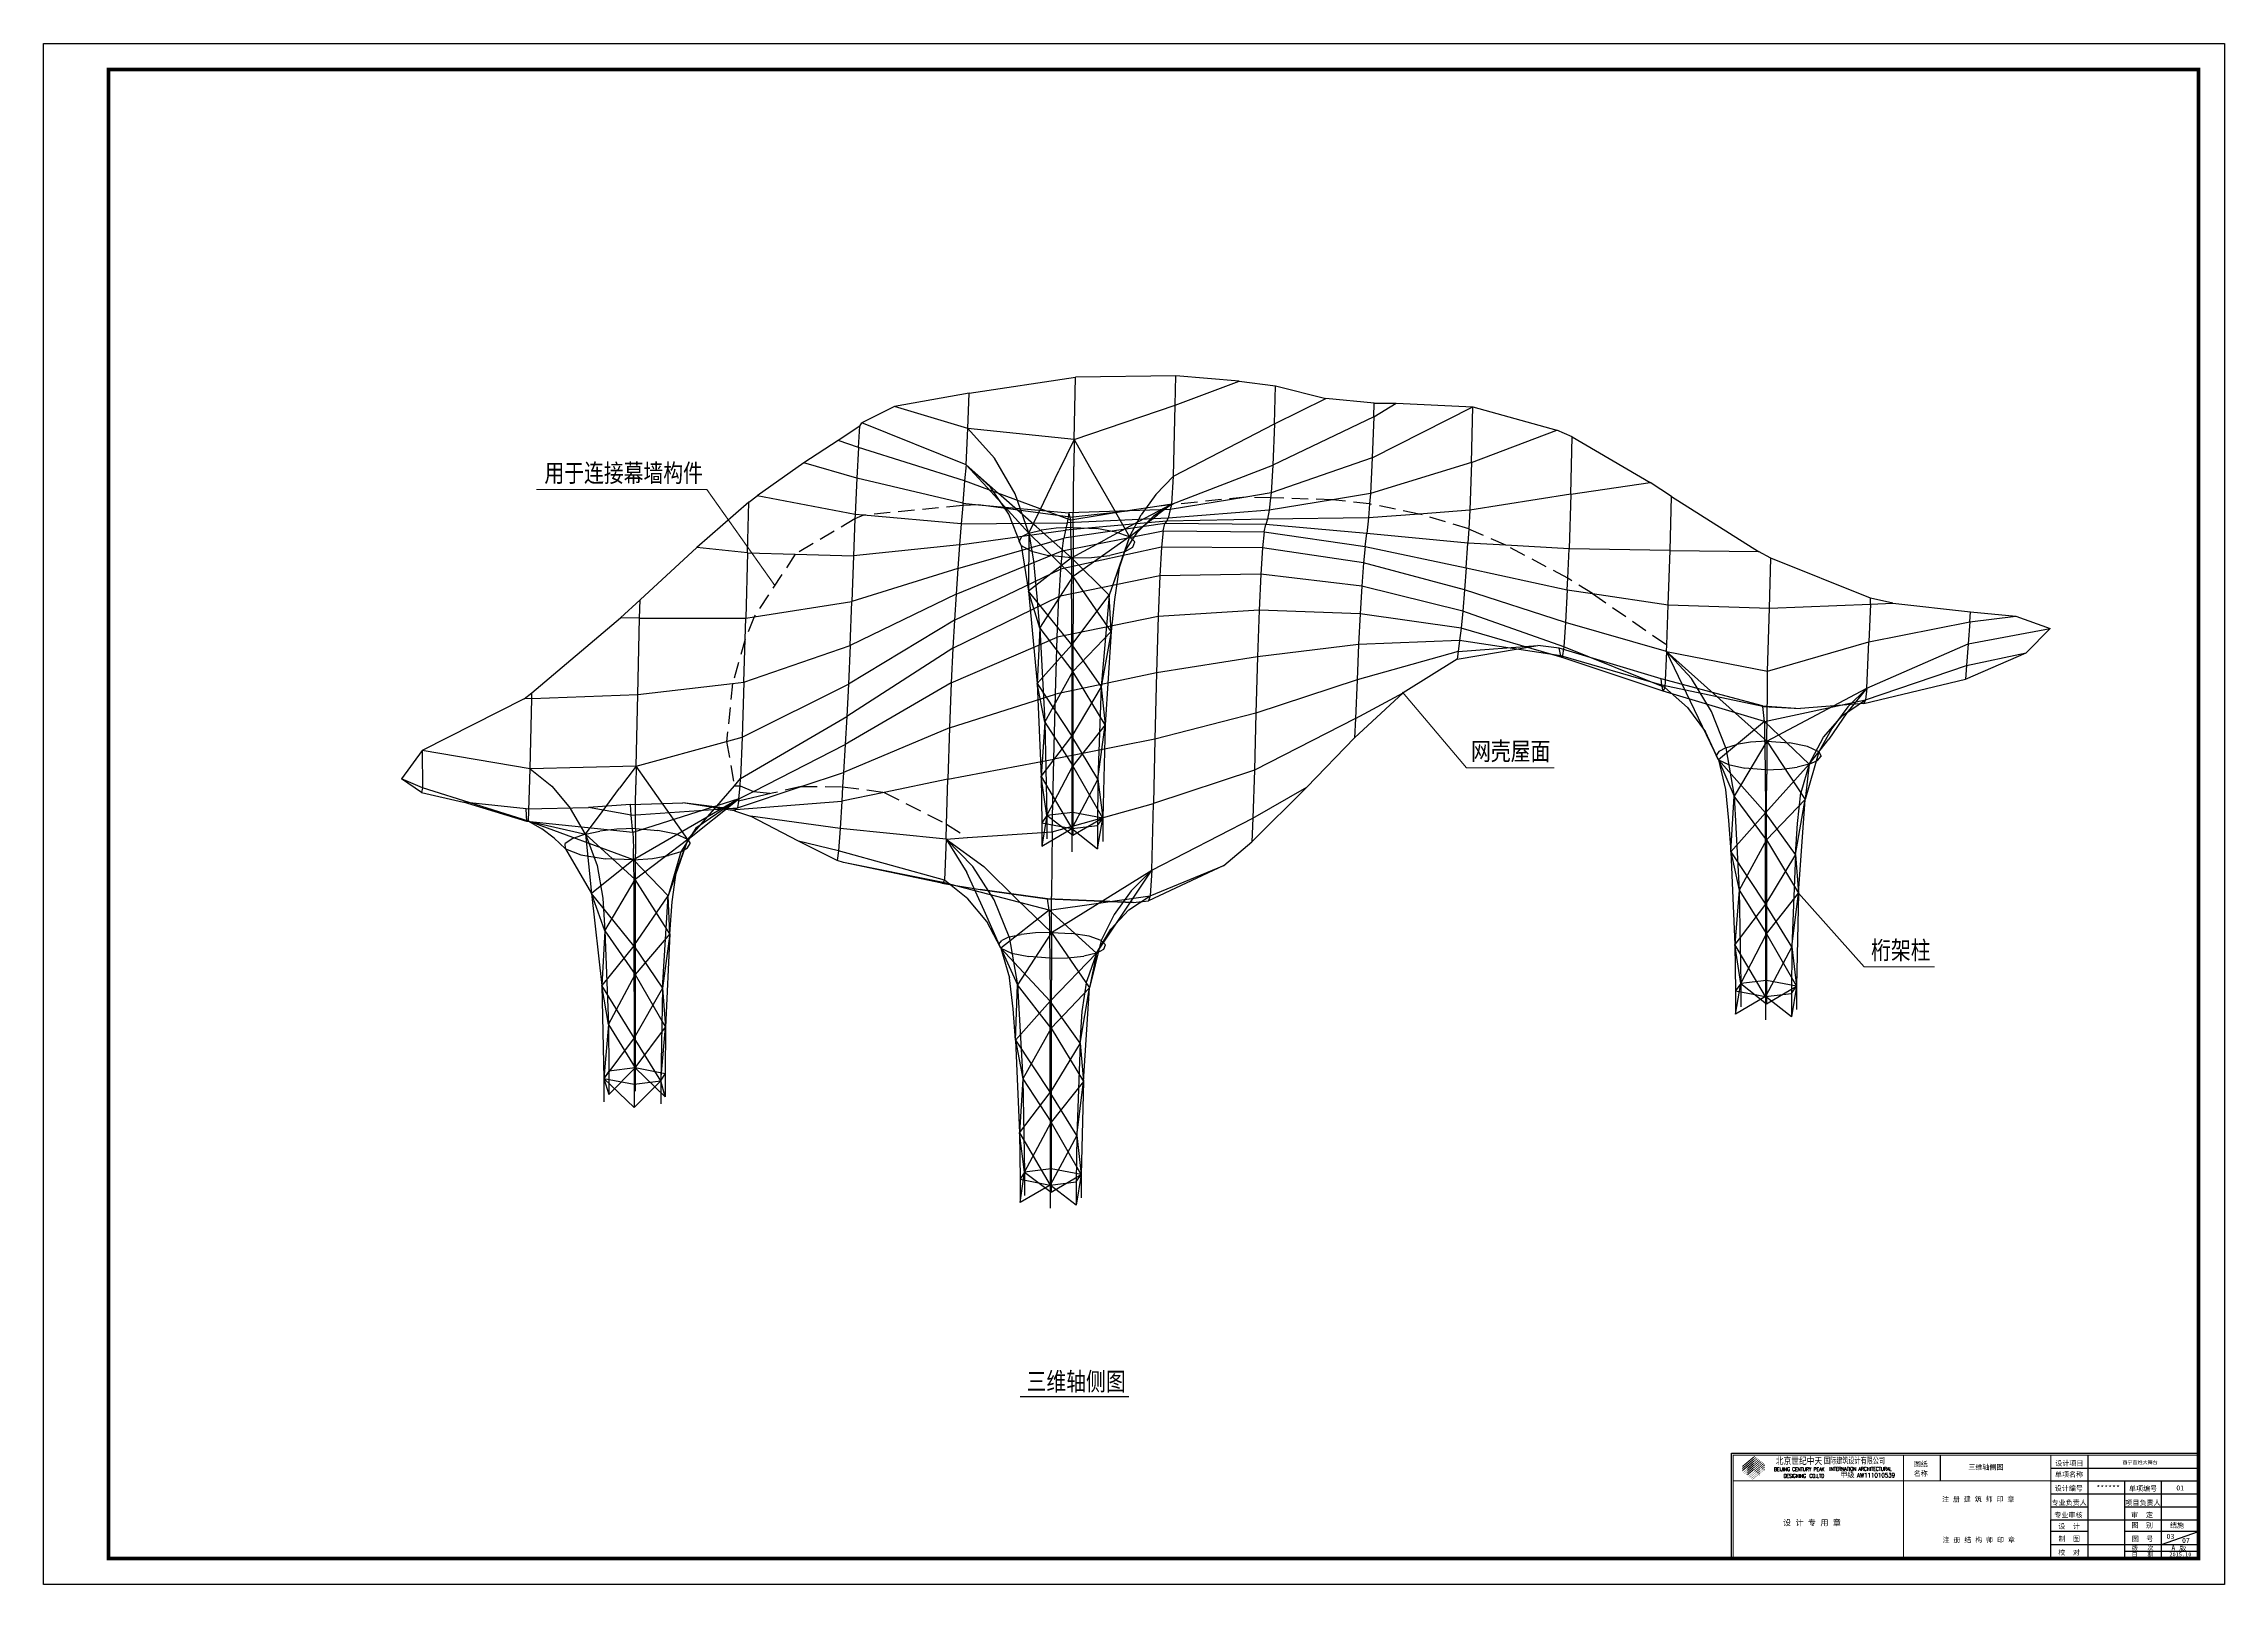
# Model space of a CAD drawing. Header units: millimetres. Extents: x -5285 to 713586, y 0 to 59400.
# Drawn here: x 268426 to 352526, y 0 to 59400 of the extents above; entities that cross this region are included whole.
import ezdxf
from ezdxf.enums import TextEntityAlignment as Align

# ---------------------------------------------------------------- set-up
doc = ezdxf.new("R2010")
doc.units = ezdxf.units.MM
doc.header["$LTSCALE"] = 1000
doc.linetypes.add('HIDDEN', pattern=[0.375, 0.25, -0.125])
doc.layers.get('0').update_dxf_attribs({"lineweight": 15})
for name, color, linetype in [('A_FG', 130, 'Continuous'), ('PUB_TITLE', 4, 'Continuous'), ('PUB_WALL', 255, 'Continuous')]:
    doc.layers.add(name, color=color, linetype=linetype)
for name, color, linetype, lineweight in [('BBEAM', 4, 'Continuous', 30), ('BEAM', 161, 'Continuous', 30), ('BL2', 60, 'Continuous', 30), ('TD-DIM', 7, 'Continuous', 15), ('TD-TEXT', 2, 'Continuous', 15)]:
    doc.layers.add(name, color=color, linetype=linetype, lineweight=lineweight)
doc.styles.add('-黑体', font='simhei.ttf', dxfattribs={"width": 0.8})
doc.styles.add('CC', font='simplex', dxfattribs={"bigfont": 'hztxt'})
doc.styles.add('S1', font='simplex', dxfattribs={"width": 0.8, "height": 800})
doc.styles.add('TITLE', font='simhei.ttf', dxfattribs={"width": 0.8})
doc.styles.add('TK', font='complex.shx', dxfattribs={"width": 0.75, "bigfont": 'hztxt.shx'})
doc.styles.add('图框', font='simhei.ttf')

# ---------------------------------------------------------------- blocks, each defined once
blk = doc.blocks.new('A$C6C48201D')
at = {"layer": 'A_FG'}
h = blk.add_hatch(color=256, dxfattribs=at)
h.paths.add_polyline_path([(98259, -82250), (98259, -82331), (99002, -81715), (98963, -81685), (98913, -81731), (98913, -81707)])
h.paths.add_polyline_path([(99077, -81773), (99042, -81746), (98918, -81853), (98916, -81826), (98260, -82369), (98260, -82450)])
h.paths.add_polyline_path([(98260, -82487), (98261, -82572), (99151, -81830), (99116, -81803), (98915, -81978), (98913, -81947)])
h.paths.add_polyline_path([(99229, -81890), (99194, -81863), (98920, -82104), (98918, -82062), (98552, -82368), (98552, -82430), (98316, -82626), (98331, -82639)])
h.paths.add_polyline_path([(99304, -81948), (99268, -81920), (98922, -82209), (98919, -82187), (98552, -82490), (98552, -82552), (98391, -82684), (98406, -82696)])
h.paths.add_polyline_path([(98552, -82616), (98552, -82676), (98465, -82741), (98481, -82753), (99377, -82005), (99344, -81979), (98920, -82333), (98918, -82308)])
h.paths.add_polyline_path([(99452, -82063), (99419, -82037), (98920, -82458), (98916, -82427), (98552, -82729), (98552, -82809)])
h.paths.add_polyline_path([(98952, -82546), (98970, -82568), (98617, -82858), (98630, -82868), (99531, -82123), (99494, -82095)])
h.paths.add_polyline_path([(99567, -82214), (99567, -82156), (99324, -82359), (99340, -82380), (99289, -82423), (99284, -82389), (99027, -82601), (99044, -82625), (98690, -82914), (98704, -82925)])
h.paths.add_polyline_path([(99566, -82332), (99566, -82275), (99395, -82418), (99412, -82441), (99286, -82544), (99284, -82512), (99100, -82659), (99121, -82684), (98767, -82973), (98781, -82984)])
h.paths.add_polyline_path([(99171, -82718), (99196, -82736), (98840, -83029), (98856, -83042), (99566, -82446), (99566, -82395), (99469, -82474), (99488, -82495), (99287, -82663), (99286, -82627)])
h.paths.add_polyline_path([(99270, -82760), (99256, -82761), (99253, -82791), (99280, -82793), (99286, -82792), (99288, -82751), (99271, -82750)], flags=17)
h.paths.add_polyline_path([(99568, -82519), (99558, -82513), (99541, -82534), (99558, -82557), (99570, -82537)])
at = {"layer": 'PUB_TITLE'}
for p, q in [((109714, -81626), (109714, -83119)), ((118249, -81626), (118249, -87600)), ((116115, -82372), (124650, -82372)), ((116115, -83119), (124650, -83119)), ((120383, -87600), (120383, -83119)), ((122517, -87600), (122517, -83119)), ((116115, -83866), (124650, -83866)), ((116115, -84613), (118249, -84613)), ((116115, -87600), (116115, -85360)), ((116115, -85360), (124650, -85360)), ((120383, -84613), (124650, -84613)), ((118249, -86047), (116115, -86047)), ((116115, -86794), (124650, -86794)), ((124650, -86047), (120383, -86047)), ((124650, -87197), (120383, -87197))]:
    blk.add_line(p, q, dxfattribs=at)
blk.add_lwpolyline([(0, -89100), (0, 0), (126150, 0), (126150, -89100)], close=True, dxfattribs=at)
at = {"layer": 'PUB_TITLE', "const_width": 210}
blk.add_lwpolyline([(3750, -87600), (124650, -87600), (124650, -1500), (3750, -1500)], close=True, dxfattribs=at)
at = {"layer": 'PUB_TITLE'}
blk.add_lwpolyline([(97632, -87600), (97632, -81519), (124650, -81519)], dxfattribs=at)
at = {"layer": 'PUB_TITLE', "const_width": 53.3}
for points in [[(97739, -87600), (97739, -81626), (124650, -81626)], [(107581, -87600), (107581, -81626)], [(109714, -83119), (109714, -81626)], [(116115, -87600), (116115, -81626)], [(97739, -83119), (116115, -83119)], [(116115, -83119), (124650, -83119)]]:
    blk.add_lwpolyline(points, dxfattribs=at)
at = {"layer": 'PUB_WALL'}
blk.add_line((122517, -86794), (124650, -86047), dxfattribs=at)
for s, height, style, width, p in [('北京世纪中天', 400.1, '-黑体', 0.8, (100197, -82154)), ('国际建筑设计有限公司', 360.1, '-黑体', 0.7, (102987, -82118)), ('BEIJING CENTURY PEAK', 213.37, 'TK', 0.75, (100099, -82547)), (' DESIGNING ', 213.37, 'TK', 0.75, (100519, -82936)), ('CO.LTD', 213.4, 'TK', 0.75, (102143, -82933)), ('INTERNATION ARCHITECTURAL', 213.37, 'TK', 0.75, (103304, -82531)), ('AW111010539', 260.86, 'S1', 0.8, (104894, -82921))]:
    blk.add_text(s, height=height, dxfattribs=dict(style=style, width=width)).set_placement(p)
at = {"color": 1, "style": '图框'}
for s, height, p in [('图纸', 290.5, (108180, -82287)), ('设计项目', 290.5, (116371, -82238)), ('名称', 290.5, (108180, -82832)), ('单项名称', 290.5, (116351, -82889)), ('专业负责人', 290.5, (116152, -84513)), ('设计编号', 290.5, (116335, -83687)), ('项目负责人', 290.5, (120426, -84522)), ('单项编号', 290.5, (120637, -83701)), ('专业审核', 290.5, (116317, -85232)), ('设', 290, (116544, -85880)), ('计', 290, (117384, -85880)), ('审  定', 290.5, (120756, -85231)), ('图', 290, (120774, -85824)), ('别', 290, (121614, -85824)), ('制', 290, (116554, -86606)), ('图', 290, (117394, -86606)), ('版', 249, (120799, -87116)), ('图', 290, (120792, -86616)), ('号', 290, (121632, -86616)), ('次', 249, (121699, -87116)), ('校', 290, (116540, -87397)), ('对', 290, (117380, -87397)), ('日', 249, (120782, -87504)), ('期', 249, (121683, -87504))]:
    blk.add_text(s, height=height, dxfattribs=at).set_placement(p)
for s, height, style, p in [('西宁百姓大舞台', 209.1, '图框', (120247, -82145)), ('甲级', 304.3, 'CC', (103931, -82944)), ('******', 290.5, '图框', (118744, -83666)), ('01', 290.5, '图框', (123369, -83666)), ('结施', 290.5, '图框', (123002, -85827)), ('A 版', 290.5, '图框', (123082, -87137)), ('07', 290.5, '图框', (123700, -86702)), ('2015.10', 232.4, '图框', (122969, -87479))]:
    blk.add_text(s, height=height, dxfattribs=dict(style=style)).set_placement(p)
at = {"color": 6, "style": '图框'}
for s, height, p in [('注', 290, (109819, -84320)), ('册', 290, (110449, -84320)), ('建', 290, (111079, -84320)), ('筑', 290, (111709, -84320)), ('师', 290, (112339, -84320)), ('印', 290, (112970, -84320)), ('章', 290, (113600, -84320)), ('设', 332, (100620, -85700)), ('计', 332, (101340, -85700)), ('专', 332, (102060, -85700)), ('用', 332, (102781, -85700)), ('章', 332, (103501, -85700)), ('注', 290, (109845, -86672)), ('册', 290, (110476, -86672)), ('结', 290, (111106, -86672)), ('构', 290, (111736, -86672)), ('师', 290, (112366, -86672)), ('印', 290, (112996, -86672)), ('章', 290, (113627, -86672))]:
    blk.add_text(s, height=height, dxfattribs=at).set_placement(p)

msp = doc.modelspace()

# ---------------------------------------------------------------- linework, layer by layer
at = {"layer": 'BBEAM', "extrusion": (-2.68557e-17, 0.967579, 0.252567)}
for p, q in [((304118.6, 45928.4, -45490.5), (308217.1, 46545.6, -47158.9)), ((308164.1, 44132.8, -44218.9), (308217.1, 46545.6, -47158.9)), ((312087.7, 46590, -46683.2), (308217.1, 46545.6, -47158.9)), ((312059.9, 45462.6, -45104.6), (312087.7, 46590, -46683.2)), ((312059.9, 45462.6, -45104.6), (314530.3, 46384.9, -45645.5)), ((314530.3, 46384.9, -45645.5), (312087.7, 46590, -46683.2)), ((314530.3, 46384.9, -45645.5), (315934.4, 46204, -44716.7)), ((304118.6, 45928.4, -45490.5), (301238.5, 45411.6, -41693.7)), ((304073.5, 44563.8, -42812.1), (304118.6, 45928.4, -45490.5)), ((308164.1, 44132.8, -44218.9), (312059.9, 45462.6, -45104.6)), ((311994.6, 42724.6, -41425.7), (312059.9, 45462.6, -45104.6)), ((315890.4, 44742.1, -42131.8), (315934.4, 46204, -44716.7)), ((315890.4, 44742.1, -42131.8), (317878.6, 45723, -42504.9)), ((315934.4, 46204, -44716.7), (317878.6, 45723, -42504.9)), ((319740.7, 45536.6, -40099.4), (317878.6, 45723, -42504.9)), ((319720.9, 45017.1, -38899.2), (319740.7, 45536.6, -40099.4)), ((319720.9, 45017.1, -38899.2), (320588.3, 45532.7, -39039.1)), ((319740.7, 45536.6, -40099.4), (320588.3, 45532.7, -39039.1)), ((320588.3, 45532.7, -39039.1), (323541.5, 45395.8, -35636.4)), ((299906.9, 44653, -36377.9), (299071.4, 44093.8, -32606.2)), ((299852.4, 43831.9, -32921.7), (299906.9, 44653, -36377.9)), ((299906.9, 44653, -36377.9), (299985, 44778.8, -37089.4)), ((301238.5, 45411.6, -41693.7), (299985, 44778.8, -37089.4)), ((304008.2, 43161.5, -38784.6), (299985, 44778.8, -37089.4)), ((304073.5, 44563.8, -42812.1), (301238.5, 45411.6, -41693.7)), ((311994.6, 42724.6, -41425.7), (315890.4, 44742.1, -42131.8)), ((319720.9, 45017.1, -38899.2), (315825.1, 43151.1, -38153.6)), ((315890.4, 44742.1, -42131.8), (315825.1, 43151.1, -38153.6)), ((319655.6, 43430.2, -34920), (323541.5, 45395.8, -35636.4)), ((319720.9, 45017.1, -38899.2), (319655.6, 43430.2, -34920)), ((323486.2, 43249, -31806.5), (323541.5, 45395.8, -35636.4)), ((323541.5, 45395.8, -35636.4), (326780.9, 44500.1, -32522.4)), ((299071.4, 44093.8, -32606.2), (297738.2, 43240.3, -28034.3)), ((299852.4, 43831.9, -32921.7), (299071.4, 44093.8, -32606.2)), ((299852.4, 43831.9, -32921.7), (299787.1, 42643.9, -28838.3)), ((303943, 42543.8, -34552.3), (299852.4, 43831.9, -32921.7)), ((304008.2, 43161.5, -38784.6), (304073.5, 44563.8, -42812.1)), ((308164.1, 44132.8, -44218.9), (304073.5, 44563.8, -42812.1)), ((323486.2, 43249, -31806.5), (326780.9, 44500.1, -32522.4)), ((327370.7, 44235.6, -32024.3), (326780.9, 44500.1, -32522.4)), ((327316.7, 42028, -28964.4), (327370.7, 44235.6, -32024.3)), ((327370.7, 44235.6, -32024.3), (330376.3, 42482.3, -29813.9)), ((297738.2, 43240.3, -28034.3), (295937.4, 41967.3, -23423.9)), ((299787.1, 42643.9, -28838.3), (297738.2, 43240.3, -28034.3)), ((304008.2, 43161.5, -38784.6), (303943, 42543.8, -34552.3)), ((311929.3, 41651.3, -37312.4), (315825.1, 43151.1, -38153.6)), ((319655.6, 43430.2, -34920), (315759.9, 42077.7, -34040.3)), ((315825.1, 43151.1, -38153.6), (315759.9, 42077.7, -34040.3)), ((319655.6, 43430.2, -34920), (319590.4, 42057, -30884.9)), ((323486.2, 43249, -31806.5), (319590.4, 42057, -30884.9)), ((323486.2, 43249, -31806.5), (323420.9, 41414.6, -27891.8)), ((299787.1, 42643.9, -28838.3), (299721.9, 41245.7, -24809.8)), ((303877.7, 41677.9, -30384.8), (299787.1, 42643.9, -28838.3)), ((303943, 42543.8, -34552.3), (303877.7, 41677.9, -30384.8)), ((308033.5, 41033.9, -36240.8), (303943, 42543.8, -34552.3)), ((311929.3, 41651.3, -37312.4), (311994.6, 42724.6, -41425.7)), ((315759.9, 42077.7, -34040.3), (314785.9, 41916.8, -33774.1)), ((315759.9, 42077.7, -34040.3), (315741.2, 41887, -32834.8)), ((319590.4, 42057, -30884.9), (318129.5, 41814.4, -30485.9)), ((319590.4, 42057, -30884.9), (319562.4, 41651.9, -29107.7)), ((327316.7, 42028, -28964.4), (330376.3, 42482.3, -29813.9)), ((331198.7, 41939.7, -29296.4), (330376.3, 42482.3, -29813.9)), ((295621.4, 41716.8, -22725.2), (293614.6, 39969.5, -18837.5)), ((295566, 39765, -19508.4), (295621.4, 41716.8, -22725.2)), ((295621.4, 41716.8, -22725.2), (295937.4, 41967.3, -23423.9)), ((299721.9, 41245.7, -24809.8), (295937.4, 41967.3, -23423.9)), ((299721.9, 41245.7, -24809.8), (299715.2, 41083.2, -24404.7)), ((300046.3, 41216.9, -24919.9), (299721.9, 41245.7, -24809.8)), ((303812.4, 40882.5, -26198.9), (300046.3, 41216.9, -24919.9)), ((303870.7, 41592.6, -29935.9), (303812.4, 40882.5, -26198.9)), ((303877.7, 41677.9, -30384.8), (303870.7, 41592.6, -29935.9)), ((303877.7, 41677.9, -30384.8), (304481.3, 41623.4, -30590)), ((308008.3, 41139.8, -34516.2), (304481.3, 41623.4, -30590)), ((304481.3, 41623.4, -30590), (307968.3, 41308, -31775.7)), ((307968.3, 41308, -31775.7), (307903, 40921.8, -27483)), ((311864.1, 41433.9, -32975.6), (307968.3, 41308, -31775.7)), ((308008.3, 41139.8, -34516.2), (307968.3, 41308, -31775.7)), ((308008.3, 41139.8, -34516.2), (310227.9, 41381.6, -36844.4)), ((310227.9, 41381.6, -36844.4), (308033.5, 41033.9, -36240.8)), ((311442.4, 41574.1, -37178.4), (310227.9, 41381.6, -36844.4)), ((311929.3, 41651.3, -37312.4), (311442.4, 41574.1, -37178.4)), ((311864.1, 41433.9, -32975.6), (311798.8, 41106.7, -28667.5)), ((315694.6, 41410, -29821), (311798.8, 41106.7, -28667.5)), ((314785.9, 41916.8, -33774.1), (311864.1, 41433.9, -32975.6)), ((311920, 41620.2, -36692.8), (311864.1, 41433.9, -32975.6)), ((311929.3, 41651.3, -37312.4), (311920, 41620.2, -36692.8)), ((315694.6, 41410, -29821), (315629.3, 41066, -25517.3)), ((315741.2, 41887, -32834.8), (315694.6, 41410, -29821)), ((318129.5, 41814.4, -30485.9), (315694.6, 41410, -29821)), ((319562.4, 41651.9, -29107.7), (319525.1, 41111.7, -26738.1)), ((321473, 41263.2, -27314.9), (319525.1, 41111.7, -26738.1)), ((323420.9, 41414.6, -27891.8), (321473, 41263.2, -27314.9)), ((323420.9, 41414.6, -27891.8), (323383.6, 40688.1, -25570.8)), ((327316.7, 42028, -28964.4), (323420.9, 41414.6, -27891.8)), ((327316.7, 42028, -28964.4), (327251.4, 39919.3, -25121.3)), ((331147.2, 39852.6, -26371.4), (331198.7, 41939.7, -29296.4)), ((331198.7, 41939.7, -29296.4), (334564.1, 39825.8, -27459.6)), ((299715.2, 41083.2, -24404.7), (299656.6, 39650.2, -20832.7)), ((303812.4, 40882.5, -26198.9), (303747.2, 40077.1, -22015.6)), ((303747.2, 40077.1, -22015.6), (307837.8, 40646, -23161.5)), ((303812.4, 40882.5, -26198.9), (307903, 40921.8, -27483)), ((307707.2, 39847.9, -14582.8), (311603, 40622.5, -15613.3)), ((311668.3, 40901.8, -19933.9), (307772.5, 40333.2, -18849.6)), ((307837.8, 40646, -23161.5), (307772.5, 40333.2, -18849.6)), ((311733.5, 40991.3, -24304.1), (307837.8, 40646, -23161.5)), ((307903, 40921.8, -27483), (307837.8, 40646, -23161.5)), ((311798.8, 41106.7, -28667.5), (307903, 40921.8, -27483)), ((308033.5, 41033.9, -36240.8), (308008.3, 41139.8, -34516.2)), ((311603, 40622.5, -15613.3), (311537.7, 39982.5, -11386.8)), ((311603, 40622.5, -15613.3), (311668.3, 40901.8, -19933.9)), ((311603, 40622.5, -15613.3), (315498.8, 40574.7, -16858.5)), ((311733.5, 40991.3, -24304.1), (311668.3, 40901.8, -19933.9)), ((315564.1, 40861.7, -21177.1), (311668.3, 40901.8, -19933.9)), ((311798.8, 41106.7, -28667.5), (311733.5, 40991.3, -24304.1)), ((315629.3, 41066, -25517.3), (311733.5, 40991.3, -24304.1)), ((315498.8, 40574.7, -16858.5), (315433.5, 39967.2, -12623.6)), ((315498.8, 40574.7, -16858.5), (315564.1, 40861.7, -21177.1)), ((315498.8, 40574.7, -16858.5), (319394.6, 40014.2, -18237.5)), ((315629.3, 41066, -25517.3), (315564.1, 40861.7, -21177.1)), ((319459.8, 40511.1, -22501.4), (315564.1, 40861.7, -21177.1)), ((319525.1, 41111.7, -26738.1), (315629.3, 41066, -25517.3)), ((319394.6, 40014.2, -18237.5), (319459.8, 40511.1, -22501.4)), ((319525.1, 41111.7, -26738.1), (319459.8, 40511.1, -22501.4)), ((323355.6, 40143.2, -23830.1), (319459.8, 40511.1, -22501.4)), ((323383.6, 40688.1, -25570.8), (323355.6, 40143.2, -23830.1)), ((291425.6, 37958, -15332.5), (293614.6, 39969.5, -18837.5)), ((295566, 39765, -19508.4), (293614.6, 39969.5, -18837.5)), ((295566, 39765, -19508.4), (295500.8, 37252.8, -15770.6)), ((295566, 39765, -19508.4), (297412.5, 39713.2, -20106.2)), ((297412.5, 39713.2, -20106.2), (299656.6, 39650.2, -20832.7)), ((299656.6, 39650.2, -20832.7), (299591.3, 37897.5, -16896.7)), ((303747.2, 40077.1, -22015.6), (299656.6, 39650.2, -20832.7)), ((303616.6, 38169.5, -13726.5), (307707.2, 39847.9, -14582.8)), ((303681.9, 39162.1, -17860.9), (307772.5, 40333.2, -18849.6)), ((303747.2, 40077.1, -22015.6), (303681.9, 39162.1, -17860.9)), ((311537.7, 39982.5, -11386.8), (307642, 39143, -10373.3)), ((307707.2, 39847.9, -14582.8), (307642, 39143, -10373.3)), ((307707.2, 39847.9, -14582.8), (307772.5, 40333.2, -18849.6)), ((311537.7, 39982.5, -11386.8), (311472.5, 38888.2, -7279)), ((315433.5, 39967.2, -12623.6), (311537.7, 39982.5, -11386.8)), ((315433.5, 39967.2, -12623.6), (315368.3, 38945, -8496.9)), ((319329.3, 39378.8, -14009.9), (315433.5, 39967.2, -12623.6)), ((319394.6, 40014.2, -18237.5), (319329.3, 39378.8, -14009.9)), ((319394.6, 40014.2, -18237.5), (323290.4, 39195.2, -19684)), ((323290.4, 39195.2, -19684), (323355.6, 40143.2, -23830.1)), ((324816.6, 40059.2, -24314.3), (323355.6, 40143.2, -23830.1)), ((327251.4, 39919.3, -25121.3), (324816.6, 40059.2, -24314.3)), ((327204.8, 38790.8, -22277.6), (327251.4, 39919.3, -25121.3)), ((331147.2, 39852.6, -26371.4), (327251.4, 39919.3, -25121.3)), ((331081.9, 37764.6, -22522.9), (331147.2, 39852.6, -26371.4)), ((331147.2, 39852.6, -26371.4), (334564.1, 39825.8, -27459.6)), ((335036.4, 39566.2, -27232.1), (334564.1, 39825.8, -27459.6)), ((334977.7, 37633.2, -23790), (335036.4, 39566.2, -27232.1)), ((338883.3, 38017, -25577.7), (335036.4, 39566.2, -27232.1)), ((303681.9, 39162.1, -17860.9), (299591.3, 37897.5, -16896.7)), ((303551.4, 37174.6, -9592.7), (307642, 39143, -10373.3)), ((303681.9, 39162.1, -17860.9), (303616.6, 38169.5, -13726.5)), ((307642, 39143, -10373.3), (307576.7, 38080.3, -6257.1)), ((311472.5, 38888.2, -7279), (307576.7, 38080.3, -6257.1)), ((311472.5, 38888.2, -7279), (311409.8, 37312.5, -3472.5)), ((315368.3, 38945, -8496.9), (311472.5, 38888.2, -7279)), ((315368.3, 38945, -8496.9), (315305.6, 37556.7, -4641.5)), ((319264.1, 38479.7, -9851), (315368.3, 38945, -8496.9)), ((319329.3, 39378.8, -14009.9), (319264.1, 38479.7, -9851)), ((323225.1, 38345.1, -15512.4), (319329.3, 39378.8, -14009.9)), ((323290.4, 39195.2, -19684), (323225.1, 38345.1, -15512.4)), ((323290.4, 39195.2, -19684), (327186.2, 38339.4, -21140.2)), ((327186.2, 38339.4, -21140.2), (327204.8, 38790.8, -22277.6)), ((291425.6, 37958, -15332.5), (290673.3, 37264.3, -14240.1)), ((291410.2, 37246, -14478), (291425.6, 37958, -15332.5)), ((295826.1, 37304.1, -15860.2), (299591.3, 37897.5, -16896.7)), ((303616.6, 38169.5, -13726.5), (299526.1, 36197.7, -12946.9)), ((299526.1, 36197.7, -12946.9), (299591.3, 37897.5, -16896.7)), ((303486.1, 36093.3, -5481.4), (307576.7, 38080.3, -6257.1)), ((303616.6, 38169.5, -13726.5), (303551.4, 37174.6, -9592.7)), ((307514, 36511.9, -2448.7), (307576.7, 38080.3, -6257.1)), ((319264.1, 38479.7, -9851), (319201.4, 37420.9, -5909.6)), ((323159.8, 37520.9, -11334.1), (319264.1, 38479.7, -9851)), ((323225.1, 38345.1, -15512.4), (323159.8, 37520.9, -11334.1)), ((327120.9, 37080.5, -17075.3), (323225.1, 38345.1, -15512.4)), ((327186.2, 38339.4, -21140.2), (327120.9, 37080.5, -17075.3)), ((327186.2, 38339.4, -21140.2), (328160.1, 38195.7, -21485.9)), ((328160.1, 38195.7, -21485.9), (331081.9, 37764.6, -22522.9)), ((338873.5, 37787.6, -24982.4), (338883.3, 38017, -25577.7)), ((339745, 37830.7, -25246.9), (338883.3, 38017, -25577.7)), ((287259.1, 34366, -9864.2), (290673.3, 37264.3, -14240.1)), ((291410.2, 37246, -14478), (290673.3, 37264.3, -14240.1)), ((291344.9, 34300.8, -10853.3), (291410.2, 37246, -14478)), ((291410.2, 37246, -14478), (295500.8, 37252.8, -15770.6)), ((295479.4, 36445.8, -14542.7), (295500.8, 37252.8, -15770.6)), ((295500.8, 37252.8, -15770.6), (295826.1, 37304.1, -15860.2)), ((303551.4, 37174.6, -9592.7), (299460.8, 34710.8, -8941.5)), ((303551.4, 37174.6, -9592.7), (303486.1, 36093.3, -5481.4)), ((311409.8, 37312.5, -3472.5), (307514, 36511.9, -2448.7)), ((311409.8, 37312.5, -3472.5), (311347.2, 35144.6, 179.4)), ((315305.6, 37556.7, -4641.5), (311409.8, 37312.5, -3472.5)), ((315305.6, 37556.7, -4641.5), (315243, 35755.1, -893.9)), ((319201.4, 37420.9, -5909.6), (315305.6, 37556.7, -4641.5)), ((319201.4, 37420.9, -5909.6), (319138.7, 36228.6, -2003.1)), ((323097.2, 36859.9, -7288.8), (319201.4, 37420.9, -5909.6)), ((323159.8, 37520.9, -11334.1), (323097.2, 36859.9, -7288.8)), ((327055.6, 36146.3, -12925.6), (323159.8, 37520.9, -11334.1)), ((327120.9, 37080.5, -17075.3), (327055.6, 36146.3, -12925.6)), ((331016.7, 35963.1, -18599.7), (327120.9, 37080.5, -17075.3)), ((331026, 36220.5, -19160.1), (331081.9, 37764.6, -22522.9)), ((331081.9, 37764.6, -22522.9), (334977.7, 37633.2, -23790)), ((334912.5, 35211.2, -20028.6), (334977.7, 37633.2, -23790)), ((334977.7, 37633.2, -23790), (338873.5, 37787.6, -24982.4)), ((338873.5, 37787.6, -24982.4), (338808.3, 36340.8, -20966.5)), ((338808.3, 36340.8, -20966.5), (342704, 37113.1, -21997.7)), ((338873.5, 37787.6, -24982.4), (339745, 37830.7, -25246.9)), ((339745, 37830.7, -25246.9), (342736.1, 37499.6, -24057.8)), ((342704, 37113.1, -21997.7), (342638.8, 36261.9, -17826.3)), ((342704, 37113.1, -21997.7), (342736.1, 37499.6, -24057.8)), ((342704, 37113.1, -21997.7), (344481.9, 37323.1, -22505.4)), ((342736.1, 37499.6, -24057.8), (344481.9, 37323.1, -22505.4)), ((344481.9, 37323.1, -22505.4), (345807.6, 36850, -18675.5)), ((295435.5, 34788.3, -12020.4), (295479.4, 36445.8, -14542.7)), ((295435.5, 34788.3, -12020.4), (299526.1, 36197.7, -12946.9)), ((299526.1, 36197.7, -12946.9), (299460.8, 34710.8, -8941.5)), ((303423.5, 34758.7, -1612), (307514, 36511.9, -2448.7)), ((307451.4, 34325.9, 1198.4), (307514, 36511.9, -2448.7)), ((319138.7, 36228.6, -2003.1), (315243, 35755.1, -893.9)), ((319138.7, 36228.6, -2003.1), (319076.1, 34878.2, 1862.2)), ((323034.5, 36383.3, -3195.4), (319138.7, 36228.6, -2003.1)), ((322938.4, 35664.2, 3086.8), (326044.5, 36191.4)), ((323034.5, 36383.3, -3195.4), (322971.9, 35968.2, 914)), ((322971.9, 35968.2, 914), (326044.5, 36191.4)), ((323097.2, 36859.9, -7288.8), (323034.5, 36383.3, -3195.4)), ((326930.3, 35801.2, -4580.1), (323034.5, 36383.3, -3195.4)), ((326993, 35730.8, -8816.3), (323097.2, 36859.9, -7288.8)), ((326875.2, 36092.5, -794.3), (326044.5, 36191.4)), ((331016.7, 35963.1, -18599.7), (331026, 36220.5, -19160.1)), ((334912.5, 35211.2, -20028.6), (338808.3, 36340.8, -20966.5)), ((338743, 34549, -17040.7), (338808.3, 36340.8, -20966.5)), ((338743, 34549, -17040.7), (342638.8, 36261.9, -17826.3)), ((342638.8, 36261.9, -17826.3), (342576.1, 35424.8, -13827.1)), ((342638.8, 36261.9, -17826.3), (345807.6, 36850, -18675.5)), ((344881.8, 35907.5, -14430.6), (345807.6, 36850, -18675.5)), ((303486.1, 36093.3, -5481.4), (299395.5, 33459, -4874.7)), ((303486.1, 36093.3, -5481.4), (303423.5, 34758.7, -1612)), ((315243, 35755.1, -893.9), (311347.2, 35144.6, 179.4)), ((315243, 35755.1, -893.9), (315180.3, 33582.5, 2756.7)), ((322971.9, 35968.2, 914), (319076.1, 34878.2, 1862.2)), ((322938.4, 35664.2, 3086.8), (320858.8, 34366.3, 5362.4)), ((322971.9, 35968.2, 914), (322938.4, 35664.2, 3086.8)), ((326930.3, 35801.2, -4580.1), (326875.2, 36092.5, -794.3)), ((330800, 34913.9, -4287.3), (326875.2, 36092.5, -794.3)), ((326993, 35730.8, -8816.3), (326930.3, 35801.2, -4580.1)), ((330826.1, 34671.5, -6107.7), (326930.3, 35801.2, -4580.1)), ((327055.6, 36146.3, -12925.6), (326993, 35730.8, -8816.3)), ((330888.8, 34436.2, -10386.9), (326993, 35730.8, -8816.3)), ((330951.4, 34572.3, -14569.2), (327055.6, 36146.3, -12925.6)), ((331016.7, 35963.1, -18599.7), (330951.4, 34572.3, -14569.2)), ((331016.7, 35963.1, -18599.7), (334912.5, 35211.2, -20028.6)), ((338680.3, 34105.3, -12938.7), (342576.1, 35424.8, -13827.1)), ((342538.1, 34898.1, -11407.3), (344881.8, 35907.5, -14430.6)), ((342576.1, 35424.8, -13827.1), (342538.1, 34898.1, -11407.3)), ((342576.1, 35424.8, -13827.1), (344881.8, 35907.5, -14430.6)), ((291344.9, 34300.8, -10853.3), (294992.7, 34735.5, -11894.1)), ((294992.7, 34735.5, -11894.1), (295435.5, 34788.3, -12020.4)), ((295435.5, 34788.3, -12020.4), (295370.2, 32664.4, -8181.3)), ((295370.2, 32664.4, -8181.3), (299460.8, 34710.8, -8941.5)), ((303423.5, 34758.7, -1612), (299332.9, 32378.1, -939.1)), ((299460.8, 34710.8, -8941.5), (299395.5, 33459, -4874.7)), ((303423.5, 34758.7, -1612), (303360.8, 33027.9, 2154)), ((311347.2, 35144.6, 179.4), (307451.4, 34325.9, 1198.4)), ((311347.2, 35144.6, 179.4), (311284.5, 32586.4, 3729.4)), ((319076.1, 34878.2, 1862.2), (315180.3, 33582.5, 2756.7)), ((319076.1, 34878.2, 1862.2), (319013.4, 33381.5, 5689.3)), ((330826.1, 34671.5, -6107.7), (330800, 34913.9, -4287.3)), ((334715.9, 33870.9, -7146.5), (330800, 34913.9, -4287.3)), ((330888.8, 34436.2, -10386.9), (330826.1, 34671.5, -6107.7)), ((334721.9, 33843.3, -7556.6), (330826.1, 34671.5, -6107.7)), ((330951.4, 34572.3, -14569.2), (330888.8, 34436.2, -10386.9)), ((338625.5, 33956.9, -9288.7), (342538.1, 34898.1, -11407.3)), ((338743, 34549, -17040.7), (338680.3, 34105.3, -12938.7)), ((286956.3, 34140.9, -9506.3), (283028.2, 32153.8, -4409.2)), ((286956.3, 34140.9, -9506.3), (287259.1, 34366, -9864.2)), ((287254.3, 34149.3, -9598.5), (286956.3, 34140.9, -9506.3)), ((287189.1, 31444.8, -5910.9), (287254.3, 34149.3, -9598.5)), ((287254.3, 34149.3, -9598.5), (287259.1, 34366, -9864.2)), ((287254.3, 34149.3, -9598.5), (291344.9, 34300.8, -10853.3)), ((291279.7, 31549.6, -7177.9), (291344.9, 34300.8, -10853.3)), ((303360.8, 33027.9, 2154), (307451.4, 34325.9, 1198.4)), ((307388.7, 31815.7, 4761), (307451.4, 34325.9, 1198.4)), ((318982.6, 32642.7, 7570.9), (320858.8, 34366.3, 5362.4)), ((319013.4, 33381.5, 5689.3), (320858.8, 34366.3, 5362.4)), ((334784.5, 33269, -11924.3), (330888.8, 34436.2, -10386.9)), ((334721.9, 33843.3, -7556.6), (334715.9, 33870.9, -7146.5)), ((334715.9, 33870.9, -7146.5), (336180.4, 33767.8, -8037.8)), ((334784.5, 33269, -11924.3), (334721.9, 33843.3, -7556.6)), ((334721.9, 33843.3, -7556.6), (336180.4, 33767.8, -8037.8)), ((334784.5, 33269, -11924.3), (338680.3, 34105.3, -12938.7)), ((338625.5, 33956.9, -9288.7), (336180.4, 33767.8, -8037.8)), ((338680.3, 34105.3, -12938.7), (338625.5, 33956.9, -9288.7)), ((295305, 31065.7, -4205), (299395.5, 33459, -4874.7)), ((303360.8, 33027.9, 2154), (299270.2, 31303.9, 2998.3)), ((299395.5, 33459, -4874.7), (299332.9, 32378.1, -939.1)), ((303360.8, 33027.9, 2154), (303298.2, 31041.2, 5853.2)), ((315180.3, 33582.5, 2756.7), (311284.5, 32586.4, 3729.4)), ((315180.3, 33582.5, 2756.7), (315117.7, 31391.3, 6402.5)), ((319013.4, 33381.5, 5689.3), (315117.7, 31391.3, 6402.5)), ((319013.4, 33381.5, 5689.3), (318982.6, 32642.7, 7570.9)), ((283028.2, 32153.8, -4409.2), (282230, 31061.6, -68.9)), ((283028.2, 32153.8, -4409.2), (283033.2, 30702.5, -416.8)), ((287189.1, 31444.8, -5910.9), (283028.2, 32153.8, -4409.2)), ((291279.7, 31549.6, -7177.9), (294765.3, 32499.5, -8032.9)), ((294765.3, 32499.5, -8032.9), (295370.2, 32664.4, -8181.3)), ((295370.2, 32664.4, -8181.3), (295305, 31065.7, -4205)), ((295804.2, 30568.8, -294.8), (299332.9, 32378.1, -939.1)), ((299332.9, 32378.1, -939.1), (299270.2, 31303.9, 2998.3)), ((311284.5, 32586.4, 3729.4), (307388.7, 31815.7, 4761)), ((311284.5, 32586.4, 3729.4), (311221.9, 30103.1, 7299)), ((318982.6, 32642.7, 7570.9), (317143.3, 30729.1, 9786.7)), ((287123.8, 29422.5, -2045.2), (287189.1, 31444.8, -5910.9)), ((291279.7, 31549.6, -7177.9), (287189.1, 31444.8, -5910.9)), ((297634, 30758.7, 3373.8), (299270.2, 31303.9, 2998.3)), ((299270.2, 31303.9, 2998.3), (299238.9, 30750.7, 4962.8)), ((303298.2, 31041.2, 5853.2), (307388.7, 31815.7, 4761)), ((307326.1, 29013.8, 8247.4), (307388.7, 31815.7, 4761)), ((315117.7, 31391.3, 6402.5), (311221.9, 30103.1, 7299)), ((315117.7, 31391.3, 6402.5), (315055, 29542.8, 10137.8)), ((283033.2, 30702.5, -416.8), (282230, 31061.6, -68.9)), ((283003.2, 30528.8, 1561.3), (282230, 31061.6, -68.9)), ((283033.2, 30702.5, -416.8), (283003.2, 30528.8, 1561.3)), ((283003.2, 30528.8, 1561.3), (284618, 30152.7, 3136.2)), ((287123.8, 29422.5, -2045.2), (283033.2, 30702.5, -416.8)), ((295242.3, 30280.7, -192.2), (291151.7, 28989.7, 765.2)), ((295179.7, 29940.9, 3936.9), (297634, 30758.7, 3373.8)), ((296518.6, 30497.8, 2199.8), (295226.6, 30195.7, 840.1)), ((295242.3, 30280.7, -192.2), (295226.6, 30195.7, 840.1)), ((295242.3, 30280.7, -192.2), (295282.2, 30780.8, -2748.7)), ((295242.3, 30280.7, -192.2), (295804.2, 30568.8, -294.8)), ((295282.2, 30780.8, -2748.7), (295305, 31065.7, -4205)), ((299238.9, 30750.7, 4962.8), (299207.6, 30197.5, 6927.3)), ((300843.8, 30535, 6497.7), (299207.6, 30197.5, 6927.3)), ((303298.2, 31041.2, 5853.2), (300843.8, 30535, 6497.7)), ((303251.2, 29310.8, 8564.8), (303298.2, 31041.2, 5853.2)), ((315015.8, 28627.5, 12538.5), (317143.3, 30729.1, 9786.7)), ((315055, 29542.8, 10137.8), (317143.3, 30729.1, 9786.7)), ((287061.2, 29414.7, 2170.5), (284618, 30152.7, 3136.2)), ((287030.8, 29903.4, 4340), (284618, 30152.7, 3136.2)), ((287030.8, 29903.4, 4340), (289442.4, 29951, 5755)), ((287061.2, 29414.7, 2170.5), (287030.8, 29903.4, 4340)), ((291063.7, 30071.1, 6973), (289442.4, 29951, 5755)), ((291089.1, 29660.5, 5158.1), (289442.4, 29951, 5755)), ((291063.7, 30071.1, 6973), (293079.2, 30128, 8848.3)), ((291089.1, 29660.5, 5158.1), (291063.7, 30071.1, 6973)), ((291089.1, 29660.5, 5158.1), (295179.7, 29940.9, 3936.9)), ((291151.7, 28989.7, 765.2), (291089.1, 29660.5, 5158.1)), ((295117, 29877, 8138), (293079.2, 30128, 8848.3)), ((295071.2, 29822.1, 11209.1), (293079.2, 30128, 8848.3)), ((295117, 29877, 8138), (295071.2, 29822.1, 11209.1)), ((295071.2, 29822.1, 11209.1), (295690.2, 29614, 12085.9)), ((295117, 29877, 8138), (299207.6, 30197.5, 6927.3)), ((295179.7, 29940.9, 3936.9), (295117, 29877, 8138)), ((295226.6, 30195.7, 840.1), (295179.7, 29940.9, 3936.9)), ((299144.9, 29142.4, 10869.7), (295690.2, 29614, 12085.9)), ((297534.9, 28658, 15450.7), (295690.2, 29614, 12085.9)), ((299207.6, 30197.5, 6927.3), (299144.9, 29142.4, 10869.7)), ((307326.1, 29013.8, 8247.4), (311221.9, 30103.1, 7299)), ((311159.2, 27529.5, 10845), (311221.9, 30103.1, 7299)), ((311159.2, 27529.5, 10845), (315055, 29542.8, 10137.8)), ((315055, 29542.8, 10137.8), (315015.8, 28627.5, 12538.5)), ((287123.8, 29422.5, -2045.2), (287061.2, 29414.7, 2170.5)), ((291151.7, 28989.7, 765.2), (287061.2, 29414.7, 2170.5)), ((299082.3, 28283, 14863.1), (297534.9, 28658, 15450.7)), ((299025.2, 27913, 18607.8), (297534.9, 28658, 15450.7)), ((299144.9, 29142.4, 10869.7), (299082.3, 28283, 14863.1)), ((303235.5, 28734, 9468.7), (299144.9, 29142.4, 10869.7)), ((303235.5, 28734, 9468.7), (303172.9, 27149.8, 13273)), ((303235.5, 28734, 9468.7), (303251.2, 29310.8, 8564.8)), ((303235.5, 28734, 9468.7), (304053.6, 28790, 9224.5)), ((304053.6, 28790, 9224.5), (307326.1, 29013.8, 8247.4)), ((313940.1, 27715.5, 14211.6), (315015.8, 28627.5, 12538.5)), ((299082.3, 28283, 14863.1), (299025.2, 27913, 18607.8)), ((299272.5, 27834.9, 18883.9), (299025.2, 27913, 18607.8)), ((303172.9, 27149.8, 13273), (299082.3, 28283, 14863.1)), ((303110.2, 27060.3, 17467.4), (299272.5, 27834.9, 18883.9)), ((303058.6, 27029.1, 20934.6), (299272.5, 27834.9, 18883.9)), ((303110.2, 27060.3, 17467.4), (303058.6, 27029.1, 20934.6)), ((303058.6, 27029.1, 20934.6), (304542.6, 26790.6, 21141.7)), ((303172.9, 27149.8, 13273), (303110.2, 27060.3, 17467.4)), ((307200.8, 25992.7, 15894.3), (303110.2, 27060.3, 17467.4)), ((313940.1, 27715.5, 14211.6), (311039, 26355.6, 18631.9)), ((311096.6, 26540.8, 14804.7), (313940.1, 27715.5, 14211.6)), ((311159.2, 27529.5, 10845), (311096.6, 26540.8, 14804.7)), ((307138.1, 26433.3, 20227.1), (304542.6, 26790.6, 21141.7)), ((304542.6, 26790.6, 21141.7), (307128.6, 26433.7, 20868.1)), ((307138.1, 26433.3, 20227.1), (307128.6, 26433.7, 20868.1)), ((310445, 26291.3, 19143.7), (307128.6, 26433.7, 20868.1)), ((307138.1, 26433.3, 20227.1), (310445, 26291.3, 19143.7)), ((307200.8, 25992.7, 15894.3), (307138.1, 26433.3, 20227.1)), ((307200.8, 25992.7, 15894.3), (311096.6, 26540.8, 14804.7)), ((310445, 26291.3, 19143.7), (311039, 26355.6, 18631.9)), ((311096.6, 26540.8, 14804.7), (311039, 26355.6, 18631.9))]:
    msp.add_line(p, q, dxfattribs=at)
at = {"layer": 'BBEAM', "linetype": 'HIDDEN', "ltscale": 2.5, "extrusion": (-2.68557e-17, 0.967579, 0.252567)}
for p, q in [((300046.3, 41216.9, -24919.9), (299715.2, 41083.2, -24404.7)), ((303870.7, 41592.6, -29935.9), (300046.3, 41216.9, -24919.9)), ((304481.3, 41623.4, -30590), (303870.7, 41592.6, -29935.9)), ((311920, 41620.2, -36692.8), (311442.4, 41574.1, -37178.4)), ((314785.9, 41916.8, -33774.1), (311920, 41620.2, -36692.8)), ((315741.2, 41887, -32834.8), (314785.9, 41916.8, -33774.1)), ((318129.5, 41814.4, -30485.9), (315741.2, 41887, -32834.8)), ((319562.4, 41651.9, -29107.7), (318129.5, 41814.4, -30485.9)), ((321473, 41263.2, -27314.9), (319562.4, 41651.9, -29107.7)), ((323383.6, 40688.1, -25570.8), (321473, 41263.2, -27314.9)), ((299715.2, 41083.2, -24404.7), (297412.5, 39713.2, -20106.2)), ((324816.6, 40059.2, -24314.3), (323383.6, 40688.1, -25570.8)), ((297412.5, 39713.2, -20106.2), (295826.1, 37304.1, -15860.2)), ((327204.8, 38790.8, -22277.6), (324816.6, 40059.2, -24314.3)), ((328160.1, 38195.7, -21485.9), (327204.8, 38790.8, -22277.6)), ((328160.1, 38195.7, -21485.9), (331026, 36220.5, -19160.1)), ((295826.1, 37304.1, -15860.2), (295479.4, 36445.8, -14542.7)), ((295479.4, 36445.8, -14542.7), (294992.7, 34735.5, -11894.1)), ((294992.7, 34735.5, -11894.1), (294765.3, 32499.5, -8032.9)), ((294765.3, 32499.5, -8032.9), (295063.6, 30788.4, -4201.1)), ((295063.6, 30788.4, -4201.1), (295282.2, 30780.8, -2748.7)), ((295282.2, 30780.8, -2748.7), (295804.2, 30568.8, -294.8)), ((295804.2, 30568.8, -294.8), (296518.6, 30497.8, 2199.8)), ((297634, 30758.7, 3373.8), (296518.6, 30497.8, 2199.8)), ((297634, 30758.7, 3373.8), (299238.9, 30750.7, 4962.8)), ((299238.9, 30750.7, 4962.8), (300843.8, 30535, 6497.7)), ((300843.8, 30535, 6497.7), (303251.2, 29310.8, 8564.8)), ((303251.2, 29310.8, 8564.8), (304053.6, 28790, 9224.5))]:
    msp.add_line(p, q, dxfattribs=at)
at = {"layer": 'BEAM', "extrusion": (-2.68557e-17, 0.967579, 0.252567)}
for p, q in [((305098.8, 43423.3, -42320.4), (304073.5, 44563.8, -42812.1)), ((308164.1, 44132.8, -44218.9), (308150.5, 43094.5, -43575.7)), ((304008.2, 43161.5, -38784.6), (304938.4, 42304.8, -39302.6)), ((305897.6, 42048.6, -42064.2), (305098.8, 43423.3, -42320.4)), ((308139.6, 41953.9, -43138.6), (308150.5, 43094.5, -43575.7)), ((305654.8, 41254.3, -39803.4), (304938.4, 42304.8, -39302.6)), ((311994.6, 42724.6, -41425.7), (311323.7, 42023.9, -41396.3)), ((306126.8, 40057.8, -40265.1), (305654.8, 41254.3, -39803.4)), ((306421.9, 40525.8, -42058), (305897.6, 42048.6, -42064.2)), ((308131.7, 40751.6, -42923), (308139.6, 41953.9, -43138.6)), ((310306, 40381, -41503.2), (310756.7, 41236.7, -41422.4)), ((311323.7, 42023.9, -41396.3), (310756.7, 41236.7, -41422.4)), ((311929.3, 41651.3, -37312.4), (311221.6, 41188.7, -38017.1)), ((306421.9, 40525.8, -42058), (306622.1, 39305.2, -42222.5)), ((308043.8, 40648.4, -37030.5), (308033.5, 41033.9, -36240.8)), ((308052.7, 40159.2, -37760.4), (308043.8, 40648.4, -37030.5)), ((308131.7, 40751.6, -42923), (308125.9, 38862.6, -43024.2)), ((310306, 40381, -41503.2), (309907.7, 39194.1, -41686.9)), ((310103.2, 39806.1, -39300.8), (310607, 40567.7, -38686.4)), ((310607, 40567.7, -38686.4), (311221.6, 41188.7, -38017.1)), ((306126.8, 40057.8, -40265.1), (306411.9, 38286.6, -40817.7)), ((308060.2, 39575.4, -38417.2), (308052.7, 40159.2, -37760.4)), ((308060.2, 39575.4, -38417.2), (308068.3, 38573.6, -39222.6)), ((310103.2, 39806.1, -39300.8), (309514.5, 38131.6, -40223.7)), ((306739.5, 38082.5, -42451.3), (306622.1, 39305.2, -42222.5)), ((308125.9, 38862.6, -43024.2), (308120.6, 35189.6, -43628.8)), ((309907.7, 39194.1, -41686.9), (309721.4, 37969.3, -41947.7)), ((306411.9, 38286.6, -40817.7), (306739.6, 34725.5, -41850.9)), ((306839.9, 36860.7, -42692.9), (306739.5, 38082.5, -42451.3)), ((308072.7, 37433.8, -39816.9), (308068.3, 38573.6, -39222.6)), ((309514.5, 38131.6, -40223.7), (309209.7, 34606.6, -41395.4)), ((309721.4, 37969.3, -41947.7), (309599.9, 36739.9, -42230.2)), ((308074.7, 36227.4, -40266.7), (308072.7, 37433.8, -39816.9)), ((306839.9, 36860.7, -42692.9), (307042.6, 33236.2, -43482.9)), ((308074.7, 36227.4, -40266.7), (308078.6, 32704.8, -41447.5)), ((309599.9, 36739.9, -42230.2), (309358.1, 33134.8, -43094.7)), ((331016.7, 35963.1, -18599.7), (331977.8, 34918.2, -18079.3)), ((306739.6, 34725.5, -41850.9), (306898.9, 31151.4, -42834.3)), ((308120.6, 35189.6, -43628.8), (308118.1, 31561.1, -44403.8)), ((309209.7, 34606.6, -41395.4), (309079.5, 31046.5, -42432.1)), ((330951.4, 34572.3, -14569.2), (331822.7, 33802.6, -15045.8)), ((332752.1, 33656.9, -17769.7), (331977.8, 34918.2, -18079.3)), ((334900.4, 34385.2, -19431), (334912.5, 35211.2, -20028.6)), ((338743, 34549, -17040.7), (338005.7, 33825.7, -16996.2)), ((331822.7, 33802.6, -15045.8), (332517.9, 32864.9, -15510.6)), ((333297.2, 32248.9, -17687.4), (332752.1, 33656.9, -17769.7)), ((334890, 33474.9, -18971.7), (334900.4, 34385.2, -19431)), ((338005.7, 33825.7, -16996.2), (337383.3, 33000.4, -17014.7)), ((337793.7, 33501.6, -13786.8), (338680.3, 34105.3, -12938.7)), ((307042.6, 33236.2, -43482.9), (307109, 29637.3, -44371.3)), ((309358.1, 33134.8, -43094.7), (309279, 29542.3, -44007.4)), ((333011, 31794.4, -15946), (332517.9, 32864.9, -15510.6)), ((334784.5, 33269, -11924.3), (334796.6, 32786.6, -12861.5)), ((334881.7, 32503.4, -18662.2), (334890, 33474.9, -18971.7)), ((337383.3, 33000.4, -17014.7), (336891.7, 32094.5, -17095.6)), ((337060.6, 32660.4, -14577.3), (337793.7, 33501.6, -13786.8)), ((308078.6, 32704.8, -41447.5), (308079.9, 29139.3, -42463.7)), ((333297.2, 32248.9, -17687.4), (333620.4, 30390.5, -17905.8)), ((334796.6, 32786.6, -12861.5), (334806.7, 32158.6, -13708)), ((334806.7, 32158.6, -13708), (334814.7, 31401.7, -14441.5)), ((334881.7, 32503.4, -18662.2), (334874.3, 31239, -18495.5)), ((336891.7, 32094.5, -17095.6), (336358.6, 30260, -17405.8)), ((336513.8, 31619.2, -15274.9), (337060.6, 32660.4, -14577.3)), ((287189.1, 31444.8, -5910.9), (288021.3, 30769, -5446.5)), ((291279.7, 31549.6, -7177.9), (291267.8, 30829.6, -6571.1)), ((306898.9, 31151.4, -42834.3), (306918.6, 29359.8, -43308.2)), ((308118.1, 31561.1, -44403.8), (308117.8, 29762.7, -44851.9)), ((333011, 31794.4, -15946), (333283.3, 30639.4, -16333.7)), ((334814.7, 31401.7, -14441.5), (334823, 29745, -15432.9)), ((334870.5, 29966, -18574.4), (334874.3, 31239, -18495.5)), ((336513.8, 31619.2, -15274.9), (336195.4, 30521.9, -15809.2)), ((288021.3, 30769, -5446.5), (288744.3, 29914, -5113.1)), ((291257.6, 30017.4, -6094.9), (291267.8, 30829.6, -6571.1)), ((293263.9, 28720.8, -4171.3), (295063.6, 30788.4, -4201.1)), ((295242.3, 30280.7, -192.2), (293577.7, 29152, -1695)), ((295063.6, 30788.4, -4201.1), (295305, 31065.7, -4205)), ((309079.5, 31046.5, -42432.1), (309063.4, 29256.5, -42912.6)), ((333283.3, 30639.4, -16333.7), (333397.3, 29444.1, -16681.7)), ((333620.4, 30390.5, -17905.8), (333818, 26764.3, -18689.3)), ((336059.1, 29338.1, -16224.4), (336195.4, 30521.9, -15809.2)), ((289325.2, 28917.8, -4925.9), (288744.3, 29914, -5113.1)), ((291249.3, 29136.3, -5762.9), (291257.6, 30017.4, -6094.9)), ((307109, 29637.3, -44371.3), (307109, 28740.7, -44605.3)), ((308117.8, 29762.7, -44851.9), (308117.8, 28866.1, -45086)), ((309279, 29542.3, -44007.4), (309279, 28645.7, -44241.5)), ((333397.3, 29444.1, -16681.7), (333488, 28244.8, -17023.5)), ((334827, 26224.1, -16620), (334823, 29745, -15432.9)), ((334869, 28708.9, -18801.4), (334870.5, 29966, -18574.4)), ((336106.5, 26654.1, -18267.3), (336358.6, 30260, -17405.8)), ((287123.8, 29422.5, -2045.2), (287642.1, 29127.1, -2286.3)), ((288118.5, 28770, -2530.3), (287642.1, 29127.1, -2286.3)), ((288546.5, 28356, -2773.8), (288118.5, 28770, -2530.3)), ((289325.2, 28917.8, -4925.9), (289771.1, 27709.7, -4897.9)), ((291151.7, 28989.7, 765.2), (291160.9, 28724.1, 80)), ((291160.9, 28724.1, 80), (291169.1, 28370, -564)), ((291249.3, 29136.3, -5762.9), (291238.8, 27170.9, -5571.4)), ((293263.9, 28720.8, -4171.3), (292838.9, 27540.2, -4345)), ((293577.7, 29152, -1695), (292993.5, 28246.8, -2355.3)), ((303235.5, 28734, 9468.7), (304265.4, 27679.8, 9941)), ((306918.6, 29359.8, -43308.2), (306918.6, 28463.2, -43542.2)), ((307326.1, 29013.8, 8247.4), (307310.9, 27825.8, 8958.4)), ((308079.9, 29139.3, -42463.7), (308079.9, 28242.7, -42697.7)), ((309063.4, 29256.5, -42912.6), (309063.4, 28359.9, -43146.7)), ((334869, 28708.9, -18801.4), (334866.5, 25080.4, -19576.4)), ((335982.5, 28133.9, -16598.4), (336059.1, 29338.1, -16224.4)), ((288546.5, 28356, -2773.8), (289556.7, 26640.9, -3541.2)), ((291176.2, 27933.6, -1155.4), (291169.1, 28370, -564)), ((291176.2, 27933.6, -1155.4), (291185.7, 26980.8, -2044.6)), ((292993.5, 28246.8, -2355.3), (292504.9, 26540.2, -3155.3)), ((307310.9, 27825.8, 8958.4), (307299.3, 26513.9, 9400.8)), ((333488, 28244.8, -17023.5), (333647.3, 24670.7, -18006.8)), ((335982.5, 28133.9, -16598.4), (335849.4, 24572.8, -17631.6)), ((289771.1, 27709.7, -4897.9), (289994.4, 26450.8, -5054.6)), ((291185.7, 26980.8, -2044.6), (291190.9, 25848, -2688.9)), ((291238.8, 27170.9, -5571.4), (291234.6, 23515.3, -6242.6)), ((292665.8, 26312.9, -4610.6), (292838.9, 27540.2, -4345)), ((304068.9, 26435, 12802.9), (303172.9, 27149.8, 13273)), ((305089.1, 26396.3, 10203.8), (304265.4, 27679.8, 9941)), ((311159.2, 27529.5, 10845), (310367.7, 26735.6, 10888.2)), ((289556.7, 26640.9, -3541.2), (289955.1, 23085.3, -4595.3)), ((289994.4, 26450.8, -5054.6), (290074.4, 25190.4, -5322)), ((292292.2, 22991.5, -4236), (292504.9, 26540.2, -3155.3)), ((292573.6, 25081, -4903), (292665.8, 26312.9, -4610.6)), ((304801.1, 25549.4, 12340), (304068.9, 26435, 12802.9)), ((305660, 24958.3, 10242.8), (305089.1, 26396.3, 10203.8)), ((307291.6, 25137.9, 9554.7), (307299.3, 26513.9, 9400.8)), ((310367.7, 26735.6, 10888.2), (309713.3, 25824.9, 10857.6)), ((310272.9, 26001.1, 14022.4), (311096.6, 26540.8, 14804.7)), ((333818, 26764.3, -18689.3), (333882.6, 23164.8, -19575.5)), ((334827, 26224.1, -16620), (334828.3, 22658.6, -17636.2)), ((336106.5, 26654.1, -18267.3), (336027.4, 23061.6, -19180)), ((291190.9, 25848, -2688.9), (291192.6, 24616.9, -3125)), ((305343, 24525.4, 11901.2), (304801.1, 25549.4, 12340)), ((307200.8, 25992.7, 15894.3), (307212.8, 25513.7, 14961.3)), ((307212.8, 25513.7, 14961.3), (307222.9, 24889.7, 14118.2)), ((309032.8, 24337.2, 12622.4), (309576.2, 25257.2, 13285.6)), ((309713.3, 25824.9, 10857.6), (309215.5, 24824.9, 10754)), ((309576.2, 25257.2, 13285.6), (310272.9, 26001.1, 14022.4)), ((290074.4, 25190.4, -5322), (290208, 21578.9, -6161.8)), ((291192.6, 24616.9, -3125), (291195.1, 21072.6, -4222.4)), ((292573.6, 25081, -4903), (292414.3, 21482.3, -5791.9)), ((305343, 24525.4, 11901.2), (305677.7, 23385.3, 11497.7)), ((305660, 24958.3, 10242.8), (305978.7, 23108.6, 9991.3)), ((307222.9, 24889.7, 14118.2), (307230.8, 24137.6, 13387.1)), ((307291.6, 25137.9, 9554.7), (307288.5, 23899.6, 9445.4)), ((309215.5, 24824.9, 10754), (308764.9, 22996.8, 10419.5)), ((333647.3, 24670.7, -18006.8), (333667, 22879.1, -18480.7)), ((334866.5, 25080.4, -19576.4), (334866.2, 23282, -20024.5)), ((335849.4, 24572.8, -17631.6), (335833, 22782.7, -18111.7)), ((307230.8, 24137.6, 13387.1), (307239.2, 22482.2, 12391)), ((307288.5, 23899.6, 9445.4), (307286.7, 22671.3, 9243.1)), ((309032.8, 24337.2, 12622.4), (308659.4, 23262.9, 12051.1)), ((289955.1, 23085.3, -4595.3), (290034.2, 19505, -5554.9)), ((291234.6, 23515.3, -6242.6), (291233.3, 19908, -7098.7)), ((292292.2, 22991.5, -4236), (292224.5, 19417.1, -5218.2)), ((305813, 22187.9, 11142.4), (305677.7, 23385.3, 11497.7)), ((305978.7, 23108.6, 9991.3), (306185.6, 19485.5, 9195.7)), ((308476.1, 22086.5, 11601.3), (308659.4, 23262.9, 12051.1)), ((308522.8, 19391.7, 9555), (308764.9, 22996.8, 10419.5)), ((333667, 22879.1, -18480.7), (333667, 21982.5, -18714.8)), ((333882.6, 23164.8, -19575.5), (333882.6, 22268.2, -19809.6)), ((334866.2, 23282, -20024.5), (334866.2, 22385.4, -20258.5)), ((335833, 22782.7, -18111.7), (335833, 21886.1, -18345.7)), ((336027.4, 23061.6, -19180), (336027.4, 22165, -19414)), ((305904.2, 20982.4, 10798.8), (305813, 22187.9, 11142.4)), ((307243.2, 18961.7, 11202.3), (307239.2, 22482.2, 12391)), ((307286.7, 22671.3, 9243.1), (307285.2, 21446.5, 9020.9)), ((308398.7, 20871.4, 11223.9), (308476.1, 22086.5, 11601.3)), ((334828.3, 22658.6, -17636.2), (334828.3, 21762, -17870.3)), ((290208, 21578.9, -6161.8), (290224.6, 19782.5, -6618)), ((291195.1, 21072.6, -4222.4), (291195.4, 19284.6, -4710.4)), ((292414.3, 21482.3, -5791.9), (292394.6, 19687.6, -6254.2)), ((307285.2, 21446.5, 9020.9), (307282.7, 17818, 8245.9)), ((305904.2, 20982.4, 10798.8), (306063.5, 17408.3, 9815.5)), ((308398.7, 20871.4, 11223.9), (308265.7, 17310.4, 10190.7)), ((290034.2, 19505, -5554.9), (290034.2, 18608.4, -5789)), ((290224.6, 19782.5, -6618), (290224.6, 18885.9, -6852.1)), ((291233.3, 19908, -7098.7), (291233.3, 19011.4, -7332.7)), ((292224.5, 19417.1, -5218.2), (292224.5, 18520.5, -5452.2)), ((292394.6, 19687.6, -6254.2), (292394.6, 18791, -6488.2)), ((306185.6, 19485.5, 9195.7), (306253.3, 15887, 8305.6)), ((308522.8, 19391.7, 9555), (308443.6, 15799.1, 8642.3)), ((291195.4, 19284.6, -4710.4), (291195.4, 18388, -4944.4)), ((307243.2, 18961.7, 11202.3), (307244.5, 15396.2, 10186.1)), ((307282.7, 17818, 8245.9), (307282.4, 16019.6, 7797.8)), ((306063.5, 17408.3, 9815.5), (306083.2, 15616.6, 9341.6)), ((308265.7, 17310.4, 10190.7), (308249.2, 15520.3, 9710.6)), ((307282.4, 16019.6, 7797.8), (307282.4, 15123, 7563.7)), ((306083.2, 15616.6, 9341.6), (306083.2, 14720, 9107.5)), ((306253.3, 15887, 8305.6), (306253.3, 14990.4, 8071.5)), ((307244.5, 15396.2, 10186.1), (307244.5, 14499.6, 9952)), ((308249.2, 15520.3, 9710.6), (308249.2, 14623.7, 9476.6)), ((308443.6, 15799.1, 8642.3), (308443.6, 14902.5, 8408.3))]:
    msp.add_line(p, q, dxfattribs=at)
at = {"layer": 'BL2', "extrusion": (-2.68557e-17, 0.967579, 0.252567)}
for p, q in [((308164.1, 44132.8, -44218.9), (307583.3, 42930.5, -43498.6)), ((308164.1, 44132.8, -44218.9), (308878, 42882.2, -43313.7)), ((304008.2, 43161.5, -38784.6), (304812.8, 42283, -39875.7)), ((304008.2, 43161.5, -38784.6), (305358.9, 41966.2, -38662.1)), ((307002.6, 41728.1, -42778.3), (307583.3, 42930.5, -43498.6)), ((304812.8, 42283, -39875.7), (305617.3, 41404.4, -40966.9)), ((308878, 42882.2, -43313.7), (309592, 41631.6, -42408.4)), ((306709.6, 40770.8, -38539.7), (305358.9, 41966.2, -38662.1)), ((306421.9, 40525.8, -42058), (305617.3, 41404.4, -40966.9)), ((306421.9, 40525.8, -42058), (307002.6, 41728.1, -42778.3)), ((309592, 41631.6, -42408.4), (310306, 40381, -41503.2)), ((311929.3, 41651.3, -37312.4), (310639.6, 40959.3, -37680.6)), ((310847.1, 40804.4, -40106.2), (311388.2, 41227.8, -38709.3)), ((311929.3, 41651.3, -37312.4), (311388.2, 41227.8, -38709.3)), ((306141.9, 40379.8, -41498.6), (306047.9, 40219.1, -40883)), ((306421.9, 40525.8, -42058), (306141.9, 40379.8, -41498.6)), ((306421.9, 40525.8, -42058), (306411.9, 38286.6, -40817.7)), ((306421.9, 40525.8, -42058), (306889.9, 40644.6, -42513.2)), ((306421.9, 40525.8, -42058), (308125.9, 38862.6, -43024.2)), ((308060.2, 39575.4, -38417.2), (306709.6, 40770.8, -38539.7)), ((307478.3, 40722.3, -42810.8), (306889.9, 40644.6, -42513.2)), ((308131.7, 40751.6, -42923), (307478.3, 40722.3, -42810.8)), ((310306, 40381, -41503.2), (308125.9, 38862.6, -43024.2)), ((308131.7, 40751.6, -42923), (309026, 40702.5, -42734.9)), ((309781.3, 40570.9, -42231), (309026, 40702.5, -42734.9)), ((310639.6, 40959.3, -37680.6), (309349.9, 40267.4, -38048.9)), ((310306, 40381, -41503.2), (309514.5, 38131.6, -40223.7)), ((310306, 40381, -41503.2), (309781.3, 40570.9, -42231)), ((310306, 40381, -41503.2), (310847.1, 40804.4, -40106.2)), ((310306, 40381, -41503.2), (310501.9, 40187, -40760)), ((306126.8, 40057.8, -40265.1), (306047.9, 40219.1, -40883)), ((306126.8, 40057.8, -40265.1), (306520.9, 39838.9, -39426.4)), ((308060.2, 39575.4, -38417.2), (306411.9, 38286.6, -40817.7)), ((306520.9, 39838.9, -39426.4), (307183.3, 39666.2, -38765.2)), ((308060.2, 39575.4, -38417.2), (307183.3, 39666.2, -38765.2)), ((308060.2, 39575.4, -38417.2), (309349.9, 40267.4, -38048.9)), ((308060.2, 39575.4, -38417.2), (308834.3, 39589.1, -38469.4)), ((308060.2, 39575.4, -38417.2), (309514.5, 38131.6, -40223.7)), ((308834.3, 39589.1, -38469.4), (309541.9, 39670.4, -38781.1)), ((310103.2, 39806.1, -39300.8), (309541.9, 39670.4, -38781.1)), ((310103.2, 39806.1, -39300.8), (310436.7, 39987.4, -39995.7)), ((310436.7, 39987.4, -39995.7), (310501.9, 40187, -40760)), ((306839.9, 36860.7, -42692.9), (308125.9, 38862.6, -43024.2)), ((309599.9, 36739.9, -42230.2), (308125.9, 38862.6, -43024.2)), ((306839.9, 36860.7, -42692.9), (306411.9, 38286.6, -40817.7)), ((308074.7, 36227.4, -40266.7), (306411.9, 38286.6, -40817.7)), ((308074.7, 36227.4, -40266.7), (309514.5, 38131.6, -40223.7)), ((309599.9, 36739.9, -42230.2), (309514.5, 38131.6, -40223.7)), ((306839.9, 36860.7, -42692.9), (306739.6, 34725.5, -41850.9)), ((308074.7, 36227.4, -40266.7), (306739.6, 34725.5, -41850.9)), ((306839.9, 36860.7, -42692.9), (308120.6, 35189.6, -43628.8)), ((308074.7, 36227.4, -40266.7), (309209.7, 34606.6, -41395.4)), ((309599.9, 36739.9, -42230.2), (308120.6, 35189.6, -43628.8)), ((309599.9, 36739.9, -42230.2), (309209.7, 34606.6, -41395.4)), ((334881.7, 32503.4, -18662.2), (331016.7, 35963.1, -18599.7)), ((333011, 31794.4, -15946), (331016.7, 35963.1, -18599.7)), ((306739.6, 34725.5, -41850.9), (308078.6, 32704.8, -41447.5)), ((307042.6, 33236.2, -43482.9), (306739.6, 34725.5, -41850.9)), ((307042.6, 33236.2, -43482.9), (308120.6, 35189.6, -43628.8)), ((309209.7, 34606.6, -41395.4), (308078.6, 32704.8, -41447.5)), ((309358.1, 33134.8, -43094.7), (308120.6, 35189.6, -43628.8)), ((309209.7, 34606.6, -41395.4), (309358.1, 33134.8, -43094.7)), ((334881.7, 32503.4, -18662.2), (338743, 34549, -17040.7)), ((338743, 34549, -17040.7), (337969.3, 33599.2, -16445.6)), ((307042.6, 33236.2, -43482.9), (306898.9, 31151.4, -42834.3)), ((307042.6, 33236.2, -43482.9), (308118.1, 31561.1, -44403.8)), ((309358.1, 33134.8, -43094.7), (308118.1, 31561.1, -44403.8)), ((309079.5, 31046.5, -42432.1), (309358.1, 33134.8, -43094.7)), ((334784.5, 33269, -11924.3), (333011, 31794.4, -15946)), ((336513.8, 31619.2, -15274.9), (334784.5, 33269, -11924.3)), ((337969.3, 33599.2, -16445.6), (337277.4, 32580.6, -15861.8)), ((306898.9, 31151.4, -42834.3), (308078.6, 32704.8, -41447.5)), ((309079.5, 31046.5, -42432.1), (308078.6, 32704.8, -41447.5)), ((333028.9, 32106.3, -17140.9), (332925.3, 31950.6, -16544.6)), ((333297.2, 32248.9, -17687.4), (333028.9, 32106.3, -17140.9)), ((333297.2, 32248.9, -17687.4), (333717, 32373.6, -18165.1)), ((334881.7, 32503.4, -18662.2), (333620.4, 30390.5, -17905.8)), ((334254.8, 32464.7, -18513.9), (333717, 32373.6, -18165.1)), ((334881.7, 32503.4, -18662.2), (334254.8, 32464.7, -18513.9)), ((334881.7, 32503.4, -18662.2), (335756.9, 32444.2, -18435.6)), ((334881.7, 32503.4, -18662.2), (336358.6, 30260, -17405.8)), ((336455.2, 32296.3, -17868.9), (335756.9, 32444.2, -18435.6)), ((336891.7, 32094.5, -17095.6), (336455.2, 32296.3, -17868.9)), ((336513.8, 31619.2, -15274.9), (337277.4, 32580.6, -15861.8)), ((336891.7, 32094.5, -17095.6), (336970.5, 31928.7, -16460.8)), ((291279.7, 31549.6, -7177.9), (290635.1, 30695.8, -6393.5)), ((293263.9, 28720.8, -4171.3), (291279.7, 31549.6, -7177.9)), ((306898.9, 31151.4, -42834.3), (308079.9, 29139.3, -42463.7)), ((307109, 29637.3, -44371.3), (306898.9, 31151.4, -42834.3)), ((307109, 29637.3, -44371.3), (308118.1, 31561.1, -44403.8)), ((309279, 29542.3, -44007.4), (308118.1, 31561.1, -44403.8)), ((333011, 31794.4, -15946), (332925.3, 31950.6, -16544.6)), ((333011, 31794.4, -15946), (333404, 31608.6, -15234.3)), ((333011, 31794.4, -15946), (334823, 29745, -15432.9)), ((333011, 31794.4, -15946), (333620.4, 30390.5, -17905.8)), ((333404, 31608.6, -15234.3), (334027, 31468.4, -14697.2)), ((334814.7, 31401.7, -14441.5), (334027, 31468.4, -14697.2)), ((334814.7, 31401.7, -14441.5), (335464.2, 31424.6, -14529.4)), ((336513.8, 31619.2, -15274.9), (334823, 29745, -15432.9)), ((335464.2, 31424.6, -14529.4), (336044.8, 31502.6, -14828.2)), ((336513.8, 31619.2, -15274.9), (336044.8, 31502.6, -14828.2)), ((336513.8, 31619.2, -15274.9), (336358.6, 30260, -17405.8)), ((336513.8, 31619.2, -15274.9), (336835.3, 31765.2, -15834.4)), ((336835.3, 31765.2, -15834.4), (336970.5, 31928.7, -16460.8)), ((289969, 29785.4, -5694.2), (290635.1, 30695.8, -6393.5)), ((295242.3, 30280.7, -192.2), (291176.2, 27933.6, -1155.4)), ((293263.9, 28720.8, -4171.3), (295242.3, 30280.7, -192.2)), ((309079.5, 31046.5, -42432.1), (308079.9, 29139.3, -42463.7)), ((309079.5, 31046.5, -42432.1), (309279, 29542.3, -44007.4)), ((333488, 28244.8, -17023.5), (333620.4, 30390.5, -17905.8)), ((334869, 28708.9, -18801.4), (333620.4, 30390.5, -17905.8)), ((289325.2, 28917.8, -4925.9), (289969, 29785.4, -5694.2)), ((307109, 29637.3, -44371.3), (306918.6, 29359.8, -43308.2)), ((308117.8, 29762.7, -44851.9), (307109, 29637.3, -44371.3)), ((309279, 29542.3, -44007.4), (308117.8, 29762.7, -44851.9)), ((309063.4, 29256.5, -42912.6), (309279, 29542.3, -44007.4)), ((333488, 28244.8, -17023.5), (334823, 29745, -15432.9)), ((335982.5, 28133.9, -16598.4), (334823, 29745, -15432.9)), ((334869, 28708.9, -18801.4), (336358.6, 30260, -17405.8)), ((335982.5, 28133.9, -16598.4), (336358.6, 30260, -17405.8)), ((287123.8, 29422.5, -2045.2), (289325.2, 28917.8, -4925.9)), ((291176.2, 27933.6, -1155.4), (287123.8, 29422.5, -2045.2)), ((288835.7, 28752.6, -4293.1), (288537.5, 28560.9, -3558.7)), ((289325.2, 28917.8, -4925.9), (288835.7, 28752.6, -4293.1)), ((289325.2, 28917.8, -4925.9), (289878.7, 29036.2, -5379.7)), ((289325.2, 28917.8, -4925.9), (291238.8, 27170.9, -5571.4)), ((289325.2, 28917.8, -4925.9), (289556.7, 26640.9, -3541.2)), ((290531.3, 29115.7, -5684.1), (289878.7, 29036.2, -5379.7)), ((291249.3, 29136.3, -5762.9), (290531.3, 29115.7, -5684.1)), ((293263.9, 28720.8, -4171.3), (291238.8, 27170.9, -5571.4)), ((291249.3, 29136.3, -5762.9), (292112.1, 29065.9, -5493.1)), ((292814.3, 28920, -4934.1), (292112.1, 29065.9, -5493.1)), ((293263.9, 28720.8, -4171.3), (292504.9, 26540.2, -3155.3)), ((293263.9, 28720.8, -4171.3), (292814.3, 28920, -4934.1)), ((293263.9, 28720.8, -4171.3), (293354.9, 28558.8, -3550.6)), ((303235.5, 28734, 9468.7), (304690.2, 27670.9, 9693.6)), ((303235.5, 28734, 9468.7), (304034.6, 27439.2, 10371.3)), ((306918.6, 29359.8, -43308.2), (308079.9, 29139.3, -42463.7)), ((308079.9, 29139.3, -42463.7), (309063.4, 29256.5, -42912.6)), ((334869, 28708.9, -18801.4), (333818, 26764.3, -18689.3)), ((334869, 28708.9, -18801.4), (336106.5, 26654.1, -18267.3)), ((288546.5, 28356, -2773.8), (288537.5, 28560.9, -3558.7)), ((288546.5, 28356, -2773.8), (289139.7, 28122.1, -1877.7)), ((289139.7, 28122.1, -1877.7), (290083.8, 27975.8, -1317)), ((291176.2, 27933.6, -1155.4), (289556.7, 26640.9, -3541.2)), ((291176.2, 27933.6, -1155.4), (290083.8, 27975.8, -1317)), ((291176.2, 27933.6, -1155.4), (291904.5, 27985.7, -1355.2)), ((291176.2, 27933.6, -1155.4), (292504.9, 26540.2, -3155.3)), ((291904.5, 27985.7, -1355.2), (292524.1, 28096.2, -1778.2)), ((292993.5, 28246.8, -2355.3), (292524.1, 28096.2, -1778.2)), ((292993.5, 28246.8, -2355.3), (293253.4, 28397, -2930.8)), ((293253.4, 28397, -2930.8), (293354.9, 28558.8, -3550.6)), ((333488, 28244.8, -17023.5), (334827, 26224.1, -16620)), ((333488, 28244.8, -17023.5), (333818, 26764.3, -18689.3)), ((335982.5, 28133.9, -16598.4), (334827, 26224.1, -16620)), ((335982.5, 28133.9, -16598.4), (336106.5, 26654.1, -18267.3)), ((290074.4, 25190.4, -5322), (291238.8, 27170.9, -5571.4)), ((292573.6, 25081, -4903), (291238.8, 27170.9, -5571.4)), ((304703, 25975.5, 11111.8), (304034.6, 27439.2, 10371.3)), ((304690.2, 27670.9, 9693.6), (305986.9, 26397.3, 9690.1)), ((307291.6, 25137.9, 9554.7), (311159.2, 27529.5, 10845)), ((309032.8, 24337.2, 12622.4), (311159.2, 27529.5, 10845)), ((291192.6, 24616.9, -3125), (289556.7, 26640.9, -3541.2)), ((290074.4, 25190.4, -5322), (289556.7, 26640.9, -3541.2)), ((291192.6, 24616.9, -3125), (292504.9, 26540.2, -3155.3)), ((292573.6, 25081, -4903), (292504.9, 26540.2, -3155.3)), ((305986.9, 26397.3, 9690.1), (307291.6, 25137.9, 9554.7)), ((333818, 26764.3, -18689.3), (333647.3, 24670.7, -18006.8)), ((334827, 26224.1, -16620), (333647.3, 24670.7, -18006.8)), ((333818, 26764.3, -18689.3), (334866.5, 25080.4, -19576.4)), ((335849.4, 24572.8, -17631.6), (334827, 26224.1, -16620)), ((334866.5, 25080.4, -19576.4), (336106.5, 26654.1, -18267.3)), ((335849.4, 24572.8, -17631.6), (336106.5, 26654.1, -18267.3)), ((305343, 24525.4, 11901.2), (304703, 25975.5, 11111.8)), ((307200.8, 25992.7, 15894.3), (305343, 24525.4, 11901.2)), ((309032.8, 24337.2, 12622.4), (307200.8, 25992.7, 15894.3)), ((290074.4, 25190.4, -5322), (289955.1, 23085.3, -4595.3)), ((291192.6, 24616.9, -3125), (289955.1, 23085.3, -4595.3)), ((290074.4, 25190.4, -5322), (291234.6, 23515.3, -6242.6)), ((291192.6, 24616.9, -3125), (292292.2, 22991.5, -4236)), ((292573.6, 25081, -4903), (291234.6, 23515.3, -6242.6)), ((292573.6, 25081, -4903), (292292.2, 22991.5, -4236)), ((305268.3, 24675.8, 11325), (305375, 24825, 10753.4)), ((305343, 24525.4, 11901.2), (305268.3, 24675.8, 11325)), ((305343, 24525.4, 11901.2), (305752.8, 24336.8, 12623.9)), ((305343, 24525.4, 11901.2), (305978.7, 23108.6, 9991.3)), ((305343, 24525.4, 11901.2), (307239.2, 22482.2, 12391)), ((305660, 24958.3, 10242.8), (305375, 24825, 10753.4)), ((305660, 24958.3, 10242.8), (306118.7, 25060.5, 9851.3)), ((307291.6, 25137.9, 9554.7), (305978.7, 23108.6, 9991.3)), ((306682.7, 25120.9, 9620), (306118.7, 25060.5, 9851.3)), ((307291.6, 25137.9, 9554.7), (306682.7, 25120.9, 9620)), ((307291.6, 25137.9, 9554.7), (308764.9, 22996.8, 10419.5)), ((307291.6, 25137.9, 9554.7), (308070.9, 25094.8, 9719.8)), ((308745.4, 24987.2, 10132.1), (308070.9, 25094.8, 9719.8)), ((309215.5, 24824.9, 10754), (308745.4, 24987.2, 10132.1)), ((309032.8, 24337.2, 12622.4), (309314, 24491.1, 12032.6)), ((309215.5, 24824.9, 10754), (309375.5, 24660.1, 11385.1)), ((309314, 24491.1, 12032.6), (309375.5, 24660.1, 11385.1)), ((333882.6, 23164.8, -19575.5), (333647.3, 24670.7, -18006.8)), ((334828.3, 22658.6, -17636.2), (333647.3, 24670.7, -18006.8)), ((333882.6, 23164.8, -19575.5), (334866.5, 25080.4, -19576.4)), ((335849.4, 24572.8, -17631.6), (334828.3, 22658.6, -17636.2)), ((334866.5, 25080.4, -19576.4), (336027.4, 23061.6, -19180)), ((335849.4, 24572.8, -17631.6), (336027.4, 23061.6, -19180)), ((305752.8, 24336.8, 12623.9), (306416.5, 24201.3, 13143)), ((307230.8, 24137.6, 13387.1), (306416.5, 24201.3, 13143)), ((307230.8, 24137.6, 13387.1), (307910.8, 24151, 13335.8)), ((309032.8, 24337.2, 12622.4), (307239.2, 22482.2, 12391)), ((307910.8, 24151, 13335.8), (308537.3, 24219.1, 13074.7)), ((309032.8, 24337.2, 12622.4), (308537.3, 24219.1, 13074.7)), ((309032.8, 24337.2, 12622.4), (308764.9, 22996.8, 10419.5)), ((290208, 21578.9, -6161.8), (289955.1, 23085.3, -4595.3)), ((291195.1, 21072.6, -4222.4), (289955.1, 23085.3, -4595.3)), ((290208, 21578.9, -6161.8), (291234.6, 23515.3, -6242.6)), ((292292.2, 22991.5, -4236), (291195.1, 21072.6, -4222.4)), ((291234.6, 23515.3, -6242.6), (292414.3, 21482.3, -5791.9)), ((292292.2, 22991.5, -4236), (292414.3, 21482.3, -5791.9)), ((305904.2, 20982.4, 10798.8), (305978.7, 23108.6, 9991.3)), ((307285.2, 21446.5, 9020.9), (305978.7, 23108.6, 9991.3)), ((307285.2, 21446.5, 9020.9), (308764.9, 22996.8, 10419.5)), ((308398.7, 20871.4, 11223.9), (308764.9, 22996.8, 10419.5)), ((333882.6, 23164.8, -19575.5), (333667, 22879.1, -18480.7)), ((333667, 22879.1, -18480.7), (334828.3, 22658.6, -17636.2)), ((334866.2, 23282, -20024.5), (333882.6, 23164.8, -19575.5)), ((334828.3, 22658.6, -17636.2), (335833, 22782.7, -18111.7)), ((336027.4, 23061.6, -19180), (334866.2, 23282, -20024.5)), ((335833, 22782.7, -18111.7), (336027.4, 23061.6, -19180)), ((305904.2, 20982.4, 10798.8), (307239.2, 22482.2, 12391)), ((308398.7, 20871.4, 11223.9), (307239.2, 22482.2, 12391)), ((290208, 21578.9, -6161.8), (290034.2, 19505, -5554.9)), ((291195.1, 21072.6, -4222.4), (290034.2, 19505, -5554.9)), ((290208, 21578.9, -6161.8), (291233.3, 19908, -7098.7)), ((292224.5, 19417.1, -5218.2), (291195.1, 21072.6, -4222.4)), ((291233.3, 19908, -7098.7), (292414.3, 21482.3, -5791.9)), ((292224.5, 19417.1, -5218.2), (292414.3, 21482.3, -5791.9)), ((307285.2, 21446.5, 9020.9), (306185.6, 19485.5, 9195.7)), ((307285.2, 21446.5, 9020.9), (308522.8, 19391.7, 9555)), ((305904.2, 20982.4, 10798.8), (307243.2, 18961.7, 11202.3)), ((305904.2, 20982.4, 10798.8), (306185.6, 19485.5, 9195.7)), ((308398.7, 20871.4, 11223.9), (307243.2, 18961.7, 11202.3)), ((308398.7, 20871.4, 11223.9), (308522.8, 19391.7, 9555)), ((290224.6, 19782.5, -6618), (290034.2, 19505, -5554.9)), ((290034.2, 19505, -5554.9), (291195.4, 19284.6, -4710.4)), ((291233.3, 19908, -7098.7), (290224.6, 19782.5, -6618)), ((291195.4, 19284.6, -4710.4), (292224.5, 19417.1, -5218.2)), ((292394.6, 19687.6, -6254.2), (291233.3, 19908, -7098.7)), ((292224.5, 19417.1, -5218.2), (292394.6, 19687.6, -6254.2)), ((306185.6, 19485.5, 9195.7), (306063.5, 17408.3, 9815.5)), ((306185.6, 19485.5, 9195.7), (307282.7, 17818, 8245.9)), ((308522.8, 19391.7, 9555), (307282.7, 17818, 8245.9)), ((308265.7, 17310.4, 10190.7), (308522.8, 19391.7, 9555)), ((306063.5, 17408.3, 9815.5), (307243.2, 18961.7, 11202.3)), ((308265.7, 17310.4, 10190.7), (307243.2, 18961.7, 11202.3)), ((306253.3, 15887, 8305.6), (307282.7, 17818, 8245.9)), ((308443.6, 15799.1, 8642.3), (307282.7, 17818, 8245.9)), ((306253.3, 15887, 8305.6), (306063.5, 17408.3, 9815.5)), ((306063.5, 17408.3, 9815.5), (307244.5, 15396.2, 10186.1)), ((308265.7, 17310.4, 10190.7), (307244.5, 15396.2, 10186.1)), ((308265.7, 17310.4, 10190.7), (308443.6, 15799.1, 8642.3)), ((307282.4, 16019.6, 7797.8), (306253.3, 15887, 8305.6)), ((308443.6, 15799.1, 8642.3), (307282.4, 16019.6, 7797.8)), ((306253.3, 15887, 8305.6), (306083.2, 15616.6, 9341.6)), ((306083.2, 15616.6, 9341.6), (307244.5, 15396.2, 10186.1)), ((307244.5, 15396.2, 10186.1), (308249.2, 15520.3, 9710.6)), ((308249.2, 15520.3, 9710.6), (308443.6, 15799.1, 8642.3))]:
    msp.add_line(p, q, dxfattribs=at)
at = {"layer": 'BL2', "ltscale": 0.5}
for p, q in [((307109, 29637.3, -44371.3), (306918.6, 28463.2, -43542.2)), ((308117.8, 28866.1, -45086), (307109, 29637.3, -44371.3)), ((309279, 29542.3, -44007.4), (308117.8, 28866.1, -45086)), ((309063.4, 28359.9, -43146.7), (309279, 29542.3, -44007.4)), ((306918.6, 28463.2, -43542.2), (308079.9, 29139.3, -42463.7)), ((308079.9, 29139.3, -42463.7), (309063.4, 28359.9, -43146.7)), ((333667, 21982.5, -18714.8), (333882.6, 23164.8, -19575.5)), ((333882.6, 23164.8, -19575.5), (334866.2, 22385.4, -20258.5)), ((334866.2, 22385.4, -20258.5), (336027.4, 23061.6, -19180)), ((336027.4, 23061.6, -19180), (335833, 21886.1, -18345.7)), ((334828.3, 22658.6, -17636.2), (333667, 21982.5, -18714.8)), ((335833, 21886.1, -18345.7), (334828.3, 22658.6, -17636.2)), ((291195.4, 18388, -4944.4), (290034.2, 19505, -5554.9)), ((290034.2, 19505, -5554.9), (290224.6, 18885.9, -6852.1)), ((290224.6, 18885.9, -6852.1), (291233.3, 19908, -7098.7)), ((292224.5, 19417.1, -5218.2), (291195.4, 18388, -4944.4)), ((291233.3, 19908, -7098.7), (292394.6, 18791, -6488.2)), ((292394.6, 18791, -6488.2), (292224.5, 19417.1, -5218.2)), ((306083.2, 14720, 9107.5), (306253.3, 15887, 8305.6)), ((307244.5, 15396.2, 10186.1), (306083.2, 14720, 9107.5)), ((306253.3, 15887, 8305.6), (307282.4, 15123, 7563.7)), ((308249.2, 14623.7, 9476.6), (307244.5, 15396.2, 10186.1)), ((307282.4, 15123, 7563.7), (308443.6, 15799.1, 8642.3)), ((308443.6, 15799.1, 8642.3), (308249.2, 14623.7, 9476.6))]:
    msp.add_line(p, q, dxfattribs=at)
at = {"layer": 'TD-TEXT', "ltscale": 0.5}
msp.add_lwpolyline([(296619.3, 38508.6), (294001.8, 42206.9), (287437.4, 42206.9)], dxfattribs=at)
for points, elevation in [([(320834.8, 34394.7), (323297.9, 31483.6), (326681.5, 31483.6)], -3824.5), ([(336106.5, 26654.1), (338636.4, 23809.9), (341345.4, 23809.9)], -18267.3)]:
    msp.add_lwpolyline(points, dxfattribs=dict(at, elevation=elevation))
at = {"layer": 'TD-TEXT', "const_width": 60}
msp.add_lwpolyline([(306080.1, 7237.9), (310280, 7237.9)], dxfattribs=at)

# ---------------------------------------------------------------- block references
at = {"layer": 'TD-DIM', "ltscale": 0.5, "xscale": 0.6666666666666666, "yscale": 0.6666666666666666, "zscale": 0.6666666666666666}
msp.add_blockref('A$C6C48201D', (268425.7, 59400), dxfattribs=at)

# ---------------------------------------------------------------- texts
at = {"style": '图框'}
for s, p in [('三维轴侧图', (342650.9, 4421.3)), ('03', (350297.5, 1755.1))]:
    msp.add_text(s, height=193.66, dxfattribs=at).set_placement(p)
at = {"layer": 'TD-TEXT', "style": 'TITLE', "width": 0.8}
for s, p in [('用于连接幕墙构件', (293850.8, 42497.6)), ('网壳屋面', (326530.5, 31774.3, -3824.5)), ('桁架柱', (341194.4, 24100.5, -18267.3)), ('三维轴侧图', (310153.6, 7473.1))]:
    msp.add_text(s, height=700, dxfattribs=at).set_placement(p, align=Align.RIGHT)

doc.saveas('drawing.dxf')
